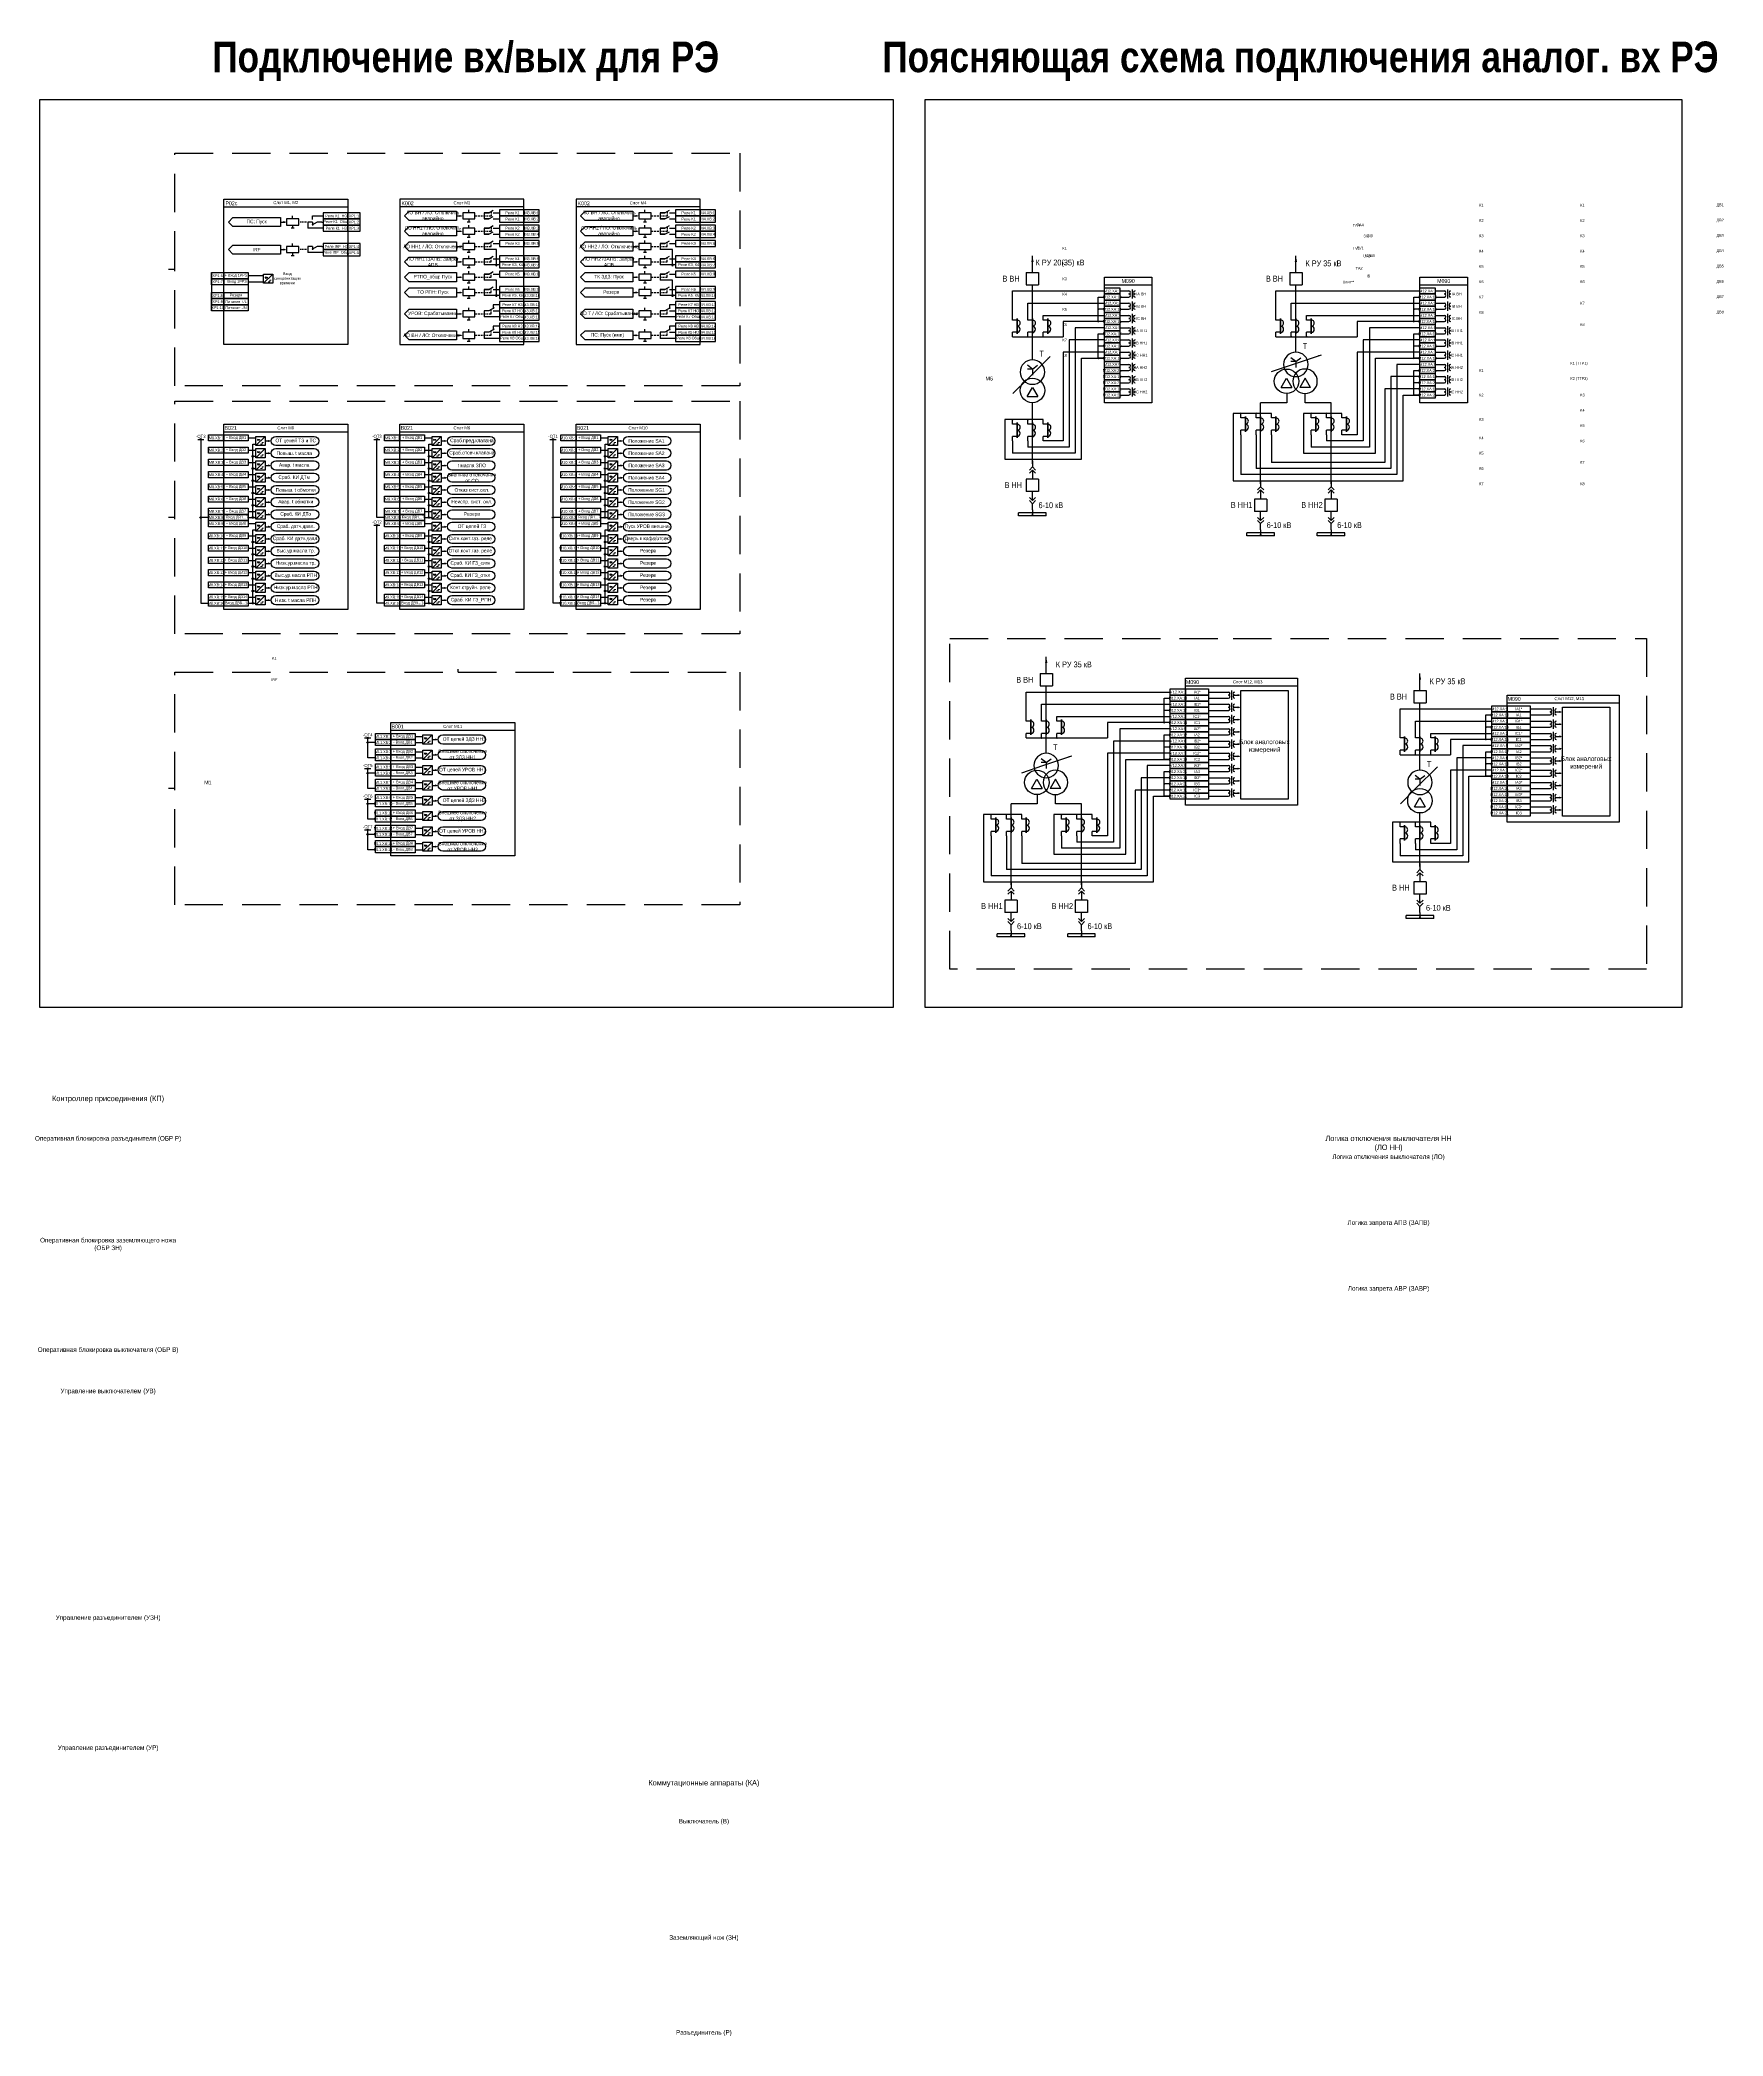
# Model space of a CAD drawing. Header units: millimetres. Extents: x 1657 to 5223, y -558 to 1129.
# Drawn here: x 3847 to 4946, y -558 to 746 of the extents above; entities that cross this region are included whole.
import ezdxf
from ezdxf.enums import TextEntityAlignment as Align

# ---------------------------------------------------------------- set-up
doc = ezdxf.new("R2010")
doc.units = ezdxf.units.MM
doc.linetypes.add('штриховая2', pattern=[0.375, 0.25, -0.125])
for name, color, linetype, lineweight in [('_ОРЗ_0.3', 7, 'Continuous', 30), ('TEXT', 7, 'Continuous', 25), ('Тонкая', 7, 'Continuous', 13)]:
    doc.layers.add(name, color=color, linetype=linetype, lineweight=lineweight)
doc.layers.add('Основная', color=7, linetype='Continuous')
doc.styles.add('1.8_Gost_RD', font='ARIALN.TTF', dxfattribs={"height": 1.8})
doc.styles.add('2.5_Gost_RD', font='ARIALN.TTF', dxfattribs={"height": 2.5})
doc.styles.add('2.5_ISOCPEUR', font='isocpeur.ttf', dxfattribs={"width": 0.9, "height": 2.5})
doc.styles.add('3.5_Gost_RD', font='ARIALN.TTF', dxfattribs={"height": 3.5})
doc.styles.add('Narrow', font='ARIALN.TTF')
doc.styles.add('Вывод', font='ARIALN.TTF', dxfattribs={"height": 2.5})
doc.styles.add('Компонент', font='ARIALN.TTF', dxfattribs={"height": 3.5})

# ---------------------------------------------------------------- blocks, each defined once
blk = doc.blocks.new('*U98')
at = {"layer": 'Основная', "color": 0}
blk.add_line((0, 0), (6, 3.4), dxfattribs=at)
blk = doc.blocks.new('*U109')
at = {"layer": 'Основная', "color": 0}
for p, q in [((-3, 0), (-9, 0)), ((9, 0), (3, 0))]:
    blk.add_line(p, q, dxfattribs=at)
at = {"layer": 'Основная', "ltscale": 0.25, "xscale": -1}
blk.add_blockref('*U98', (3, 0), dxfattribs=at)
at = {"layer": 'Основная', "style": '2.5_ISOCPEUR'}
for tag, p in [('В1', (-14, 6)), ('В2', (-6, 4)), ('ОУ', (-2, 10))]:
    blk.add_attdef(tag, text='', height=2.5, dxfattribs=at).set_placement(p, align=Align.MIDDLE_CENTER)
blk = doc.blocks.new('Точка')
at = {"ltscale": 100}
h = blk.add_hatch(color=256, dxfattribs=at)
h.dxf.hatch_style = 1
edge = h.paths.add_edge_path()
edge.add_arc((0, 0), 0.5, 0, 360)
blk.add_circle((0, 0), 0.5, dxfattribs=at)
blk = doc.blocks.new('*U114')
at = {"ltscale": 0.25}
blk.add_line((0, 0), (3, 0), dxfattribs=at)
blk.add_lwpolyline([(2, 0, 1.3, 0, 0), (4, 0, 0, 0, 0)], format="xyseb", dxfattribs=at)
blk = doc.blocks.new('*U110')
at = {"layer": 'Основная', "color": 0}
blk.add_line((0, 0), (7, -4), dxfattribs=at)
at = {"layer": 'Основная', "ltscale": 0.35}
blk.add_line((6, 0), (6, -4.5), dxfattribs=at)
blk = doc.blocks.new('*U113')
at = {"layer": 'Основная', "color": 0}
for p, q in [((-9, 0), (-3, 0)), ((3, 0), (9, 0))]:
    blk.add_line(p, q, dxfattribs=at)
at = {"layer": 'Основная', "ltscale": 0.25}
blk.add_blockref('*U110', (-3, 0), dxfattribs=at)
at = {"layer": 'Основная', "style": '2.5_ISOCPEUR'}
for tag, p in [('ОУ', (2, 10)), ('В2', (6, 4)), ('В1', (14, 6))]:
    blk.add_attdef(tag, text='', height=2.5, dxfattribs=at).set_placement(p, align=Align.MIDDLE_CENTER)
blk = doc.blocks.new('*U112')
at = {"layer": 'Основная', "color": 0}
for p, q in [((-9, 0), (-3, 0)), ((3, 0), (9, 0))]:
    blk.add_line(p, q, dxfattribs=at)
at = {"layer": 'Основная', "ltscale": 0.25}
blk.add_blockref('*U110', (-3, 0), dxfattribs=at)
at = {"layer": 'Основная', "style": '2.5_ISOCPEUR'}
for tag, p in [('ОУ', (2, 10)), ('В2', (6, 4)), ('В1', (14, 6))]:
    blk.add_attdef(tag, text='', height=2.5, dxfattribs=at).set_placement(p, align=Align.MIDDLE_CENTER)
blk = doc.blocks.new('*U131')
at = {"layer": 'Основная', "ltscale": 0.25}
for p, q in [((2, 2), (0, 0)), ((0, 0), (2, -2))]:
    blk.add_line(p, q, dxfattribs=at)
blk = doc.blocks.new('*U123')
at = {"layer": 'Основная', "color": 0}
for p, q in [((0, 6), (0, 2)), ((0, 0), (0, -6))]:
    blk.add_line(p, q, dxfattribs=at)
at = {"ltscale": 0.25, "xscale": -1, "rotation": 90}
for p in [(0, 2), (0, 0)]:
    blk.add_blockref('*U131', p, dxfattribs=at)
at = {"layer": 'Основная'}
for tag, height, style, p in [('ОУ2', 3.5, 'Компонент', (-5, 6)), ('В2', 2.5, 'Вывод', (3, 6)), ('ОУ1', 3.5, 'Компонент', (-5, -6)), ('В1', 2.5, 'Вывод', (3, -6))]:
    blk.add_attdef(tag, text='', height=height, dxfattribs=dict(at, style=style)).set_placement(p, align=Align.MIDDLE_CENTER)
blk = doc.blocks.new('*U124')
at = {"layer": 'Основная'}
for p, q in [((0, 0), (-8, 0)), ((-8, -8), (-8, 0)), ((0, -8), (0, 0)), ((0, -8), (-8, -8))]:
    blk.add_line(p, q, dxfattribs=at)
at = {"layer": 'Основная', "style": '2.5_ISOCPEUR'}
blk.add_attdef('ОУ', text='', height=2.5, dxfattribs=at).set_placement((-15, -3), align=Align.MIDDLE_CENTER)
blk = doc.blocks.new('*U127')
at = {"layer": 'Основная', "color": 0}
for p, q in [((0, 0), (0, 6)), ((0, -6), (0, -2))]:
    blk.add_line(p, q, dxfattribs=at)
at = {"ltscale": 0.25, "rotation": 89.99999999999999}
for p in [(0, 0), (0, -2)]:
    blk.add_blockref('*U131', p, dxfattribs=at)
at = {"layer": 'Основная'}
for tag, height, style, p in [('ОУ1', 3.5, 'Компонент', (-5, 6)), ('В1', 2.5, 'Вывод', (3, 6)), ('ОУ2', 3.5, 'Компонент', (-5, -6)), ('В2', 2.5, 'Вывод', (3, -6))]:
    blk.add_attdef(tag, text='', height=height, dxfattribs=dict(at, style=style)).set_placement(p, align=Align.MIDDLE_CENTER)
blk = doc.blocks.new('*U122')
at = {"ltscale": 0.25}
for p, q in [((-3.5, -4), (0, 2)), ((0, 2), (3.5, -4)), ((-3.5, -4), (3.5, -4))]:
    blk.add_line(p, q, dxfattribs=at)
blk.add_circle((0, 0), 8, dxfattribs=at)
at = {"layer": 'Основная', "style": 'Компонент'}
blk.add_attdef('ОУ', text='', height=3.5, dxfattribs=at).set_placement((17, 0), align=Align.MIDDLE_CENTER)
blk = doc.blocks.new('*U125')
at = {"ltscale": 0.25}
for p, q in [((0, 0), (-20, 0)), ((14.4, 0), (0, 0))]:
    blk.add_line(p, q, dxfattribs=at)
blk.add_lwpolyline([(-18, 0, 1, 0, 0), (-20, 0, 0, 0, 0)], format="xyseb", dxfattribs=at)
at = {"layer": 'Основная', "style": '2.5_ISOCPEUR'}
blk.add_attdef('ОС', text='', height=2.5, dxfattribs=at).set_placement((3, 2), align=Align.MIDDLE_CENTER)
blk = doc.blocks.new('*U121')
at = {"ltscale": 0.25}
for q in [(-3.2, 4.4), (3.2, 4.4), (0, -2), (3.2, 2)]:
    blk.add_line((0, 2), q, dxfattribs=at)
blk.add_circle((0, 0), 8, dxfattribs=at)
at = {"layer": 'Основная', "style": 'Компонент'}
blk.add_attdef('ОУ', text='', height=3.5, dxfattribs=at).set_placement((-17, 0), align=Align.MIDDLE_CENTER)
blk = doc.blocks.new('*U126')
at = {"layer": 'Основная'}
for p, q in [((0, 0), (-8, 0)), ((-8, -8), (-8, 0)), ((0, -8), (0, 0)), ((0, -8), (-8, -8))]:
    blk.add_line(p, q, dxfattribs=at)
at = {"layer": 'Основная', "style": '2.5_ISOCPEUR'}
blk.add_attdef('ОУ', text='', height=2.5, dxfattribs=at).set_placement((-15, -3), align=Align.MIDDLE_CENTER)
blk = doc.blocks.new('*U130')
at = {"ltscale": 0.25}
for p, q in [((0, 4), (3, 4)), ((3, 7), (3, 4)), ((0, -4), (3, -4)), ((3, -4), (3, -7))]:
    blk.add_line(p, q, dxfattribs=at)
for centre, major_axis, start_param, end_param in [((0, -2), (-2, 0), 4.712389, 7.853982), ((0, 2), (0, -2), 3.141593, 6.283185)]:
    blk.add_ellipse(centre, major_axis=major_axis, ratio=1, start_param=start_param, end_param=end_param, dxfattribs=at)
at = {"layer": 'Основная', "color": 0, "lineweight": 50}
blk.add_line((0, -5), (0, 5), dxfattribs=at)
at = {"layer": 'Основная', "style": '2.5_ISOCPEUR'}
for tag, p in [('ОУ', (-6, 0)), ('В1', (5, 6)), ('В2', (5, -6))]:
    blk.add_attdef(tag, text='', height=2.5, dxfattribs=at).set_placement(p, align=Align.MIDDLE_CENTER)
blk = doc.blocks.new('*U128')
at = {"layer": 'Основная', "color": 0}
for p, q in [((0, 0), (18, 0)), ((0, -2), (0, 0)), ((18, -2), (18, 0)), ((0, -2), (18, -2))]:
    blk.add_line(p, q, dxfattribs=at)
at = {"layer": 'Основная', "style": '2.5_ISOCPEUR'}
blk.add_attdef('ОШ', text='', height=2.5, dxfattribs=at).set_placement((6, 4), align=Align.MIDDLE_CENTER)
blk = doc.blocks.new('*U129')
at = {"ltscale": 0.25}
for p, q in [((0, 4), (3, 4)), ((3, 7), (3, 4)), ((0, -4), (3, -4)), ((3, -4), (3, -7))]:
    blk.add_line(p, q, dxfattribs=at)
for centre, major_axis, start_param, end_param in [((0, -2), (-2, 0), 4.712389, 7.853982), ((0, 2), (0, -2), 3.141593, 6.283185)]:
    blk.add_ellipse(centre, major_axis=major_axis, ratio=1, start_param=start_param, end_param=end_param, dxfattribs=at)
at = {"layer": 'Основная', "color": 0, "lineweight": 50}
blk.add_line((0, -5), (0, 5), dxfattribs=at)
at = {"layer": 'Основная', "style": '2.5_ISOCPEUR'}
for tag, p in [('ОУ', (-6, 0)), ('В1', (5, 6)), ('В2', (5, -6))]:
    blk.add_attdef(tag, text='', height=2.5, dxfattribs=at).set_placement(p, align=Align.MIDDLE_CENTER)

msp = doc.modelspace()

# ---------------------------------------------------------------- linework, layer by layer
at = {"ltscale": 100}
for p, q in [((4012, 629), (4012, 631)), ((4025, 627), (4022, 627)), ((4031, 627), (4032, 627)), ((4128, 627), (4126, 627)), ((4127, 633), (4127, 635)), ((4127, 629), (4127, 627)), ((4140, 633), (4137, 633)), ((4140, 629), (4137, 629)), ((4146, 633), (4147, 633)), ((4146, 629), (4147, 629)), ((4243, 627), (4241, 627)), ((4242, 633), (4242, 635)), ((4242, 629), (4242, 627)), ((4255, 633), (4252, 633)), ((4255, 629), (4252, 629)), ((4261, 633), (4262, 633)), ((4261, 629), (4262, 629)), ((4013, 623), (4011, 623)), ((4012, 625), (4012, 623)), ((4012, 611), (4012, 613)), ((4032, 623), (4022, 623)), ((4128, 617), (4126, 617)), ((4127, 623), (4127, 625)), ((4127, 619), (4127, 617)), ((4127, 613), (4127, 615)), ((4140, 623), (4137, 623)), ((4140, 619), (4137, 619)), ((4140, 613), (4137, 613)), ((4146, 623), (4147, 623)), ((4146, 619), (4147, 619)), ((4146, 613), (4147, 613)), ((4243, 617), (4241, 617)), ((4242, 623), (4242, 625)), ((4242, 619), (4242, 617)), ((4242, 613), (4242, 615)), ((4255, 623), (4252, 623)), ((4255, 619), (4252, 619)), ((4255, 613), (4252, 613)), ((4261, 623), (4262, 623)), ((4261, 619), (4262, 619)), ((4261, 613), (4262, 613)), ((4013, 605), (4011, 605)), ((4012, 607), (4012, 605)), ((4032, 607), (4022, 607)), ((4031, 611), (4032, 611)), ((4128, 607), (4126, 607)), ((4127, 609), (4127, 607)), ((4127, 603), (4127, 605)), ((4145, 609), (4137, 609)), ((4140, 603), (4137, 603)), ((4146, 603), (4147, 603)), ((4243, 607), (4241, 607)), ((4242, 609), (4242, 607)), ((4242, 603), (4242, 605)), ((4260, 609), (4252, 609)), ((4255, 603), (4252, 603)), ((4261, 603), (4262, 603)), ((3935, 596), (3931, 596)), ((3959, 594), (3959, 569)), ((4128, 597), (4126, 597)), ((4128, 587), (4126, 587)), ((4127, 599), (4127, 597)), ((4127, 593), (4127, 595)), ((4127, 589), (4127, 587)), ((4147, 599), (4137, 599)), ((4140, 593), (4137, 593)), ((4145, 589), (4137, 589)), ((4146, 593), (4147, 593)), ((4243, 597), (4241, 597)), ((4243, 587), (4241, 587)), ((4242, 599), (4242, 597)), ((4242, 593), (4242, 595)), ((4242, 589), (4242, 587)), ((4262, 599), (4252, 599)), ((4255, 593), (4252, 593)), ((4260, 589), (4252, 589)), ((4261, 593), (4262, 593)), ((3983, 586), (3983, 581)), ((4128, 577), (4126, 577)), ((4127, 583), (4127, 585)), ((4127, 579), (4127, 577)), ((4140, 583), (4137, 583)), ((4147, 579), (4137, 579)), ((4146, 583), (4147, 583)), ((4243, 577), (4241, 577)), ((4242, 583), (4242, 585)), ((4242, 579), (4242, 577)), ((4255, 583), (4252, 583)), ((4262, 579), (4252, 579)), ((4261, 583), (4262, 583)), ((4482, 566), (4482, 582)), ((4482, 582), (4542, 582)), ((4492, 566), (4492, 574)), ((4492, 574), (4542, 574)), ((4538, 562), (4538, 578)), ((4538, 578), (4542, 578)), ((4552, 582), (4558, 582)), ((4552, 578), (4558, 578)), ((4552, 574), (4558, 574)), ((4560, 583), (4560, 577)), ((4560, 575), (4560, 569)), ((4654, 566), (4654, 582)), ((4654, 582), (4748, 582)), ((4664, 566), (4664, 574)), ((4664, 574), (4748, 574)), ((4744, 562), (4744, 578)), ((4744, 578), (4748, 578)), ((4758, 582), (4764, 582)), ((4758, 578), (4764, 578)), ((4758, 574), (4764, 574)), ((4766, 583), (4766, 577)), ((4766, 575), (4766, 569)), ((4128, 563), (4126, 563)), ((4127, 569), (4127, 571)), ((4127, 565), (4127, 563)), ((4140, 569), (4137, 569)), ((4147, 565), (4137, 565)), ((4143, 569), (4147, 569)), ((4243, 563), (4241, 563)), ((4242, 569), (4242, 571)), ((4242, 565), (4242, 563)), ((4255, 569), (4252, 569)), ((4262, 565), (4252, 565)), ((4258, 569), (4262, 569)), ((4538, 562), (4515, 562)), ((4515, 562), (4515, 552)), ((4542, 570), (4538, 570)), ((4542, 562), (4538, 562)), ((4552, 570), (4558, 570)), ((4552, 566), (4558, 566)), ((4552, 562), (4558, 562)), ((4560, 567), (4560, 561)), ((4744, 562), (4707, 562)), ((4707, 562), (4707, 552)), ((4748, 570), (4744, 570)), ((4748, 562), (4744, 562)), ((4758, 570), (4764, 570)), ((4758, 566), (4764, 566)), ((4758, 562), (4764, 562)), ((4766, 567), (4766, 561)), ((4128, 549), (4126, 549)), ((4127, 555), (4127, 557)), ((4127, 551), (4127, 549)), ((4140, 555), (4137, 555)), ((4147, 551), (4137, 551)), ((4143, 555), (4147, 555)), ((4243, 549), (4241, 549)), ((4242, 555), (4242, 557)), ((4242, 551), (4242, 549)), ((4255, 555), (4252, 555)), ((4262, 551), (4252, 551)), ((4258, 555), (4262, 555)), ((4482, 552), (4502, 552)), ((4502, 552), (4515, 552)), ((4538, 538), (4538, 554)), ((4538, 554), (4542, 554)), ((4552, 558), (4558, 558)), ((4552, 554), (4558, 554)), ((4552, 550), (4558, 550)), ((4560, 559), (4560, 553)), ((4560, 551), (4560, 545)), ((4654, 552), (4674, 552)), ((4674, 552), (4707, 552)), ((4744, 538), (4744, 554)), ((4744, 554), (4748, 554)), ((4758, 558), (4764, 558)), ((4758, 554), (4764, 554)), ((4758, 550), (4764, 550)), ((4766, 559), (4766, 553)), ((4766, 551), (4766, 545)), ((4542, 546), (4538, 546)), ((4542, 538), (4538, 538)), ((4552, 546), (4558, 546)), ((4552, 542), (4558, 542)), ((4552, 538), (4558, 538)), ((4560, 543), (4560, 537)), ((4560, 535), (4560, 529)), ((4748, 546), (4744, 546)), ((4748, 538), (4744, 538)), ((4758, 546), (4764, 546)), ((4758, 542), (4764, 542)), ((4758, 538), (4764, 538)), ((4766, 543), (4766, 537)), ((4766, 535), (4766, 529)), ((4552, 534), (4558, 534)), ((4552, 530), (4558, 530)), ((4552, 526), (4558, 526)), ((4552, 522), (4558, 522)), ((4560, 527), (4560, 521)), ((4744, 514), (4744, 530)), ((4744, 530), (4748, 530)), ((4748, 522), (4744, 522)), ((4758, 534), (4764, 534)), ((4758, 530), (4764, 530)), ((4758, 526), (4764, 526)), ((4758, 522), (4764, 522)), ((4766, 527), (4766, 521)), ((4552, 518), (4558, 518)), ((4552, 514), (4558, 514)), ((4560, 519), (4560, 513)), ((4748, 514), (4744, 514)), ((4758, 518), (4764, 518)), ((4758, 514), (4764, 514)), ((4766, 519), (4766, 513)), ((3950, 485), (3954, 485)), ((3952, 485), (3952, 378)), ((4065, 485), (4069, 485)), ((4067, 434), (4067, 485)), ((4180, 485), (4184, 485)), ((4182, 434), (4182, 485)), ((4482, 484), (4482, 476)), ((4492, 484), (4492, 480)), ((4631, 488), (4631, 462)), ((4641, 488), (4641, 466)), ((4651, 488), (4651, 470)), ((4677, 488), (4677, 480)), ((4687, 488), (4687, 484)), ((3935, 434), (3931, 434)), ((3957, 434), (3952, 434)), ((4072, 434), (4067, 434)), ((4187, 434), (4182, 434)), ((4182, 378), (4182, 434)), ((4065, 429), (4069, 429)), ((4067, 378), (4067, 429)), ((3952, 378), (3957, 378)), ((4072, 378), (4067, 378)), ((4187, 378), (4182, 378)), ((4120, 333), (4120, 335)), ((4491, 304), (4491, 320)), ((4491, 320), (4585, 320)), ((4581, 300), (4581, 316)), ((4581, 316), (4585, 316)), ((4610, 320), (4623, 320)), ((4610, 316), (4623, 316)), ((4625, 321), (4625, 315)), ((4625, 313), (4625, 307)), ((4501, 304), (4501, 312)), ((4501, 312), (4585, 312)), ((4581, 300), (4544, 300)), ((4544, 300), (4544, 290)), ((4585, 308), (4581, 308)), ((4585, 300), (4581, 300)), ((4610, 312), (4623, 312)), ((4610, 308), (4623, 308)), ((4610, 304), (4623, 304)), ((4610, 300), (4623, 300)), ((4625, 305), (4625, 299)), ((4735, 293), (4735, 309)), ((4735, 309), (4795, 309)), ((4745, 293), (4745, 301)), ((4745, 301), (4795, 301)), ((4791, 289), (4791, 305)), ((4791, 305), (4795, 305)), ((4820, 309), (4833, 309)), ((4820, 305), (4833, 305)), ((4820, 301), (4833, 301)), ((4835, 310), (4835, 304)), ((4835, 302), (4835, 296)), ((4059, 290), (4063, 290)), ((4061, 277), (4061, 290)), ((4066, 287), (4061, 287)), ((4491, 290), (4511, 290)), ((4511, 290), (4544, 290)), ((4581, 276), (4581, 292)), ((4581, 292), (4585, 292)), ((4610, 296), (4623, 296)), ((4610, 292), (4623, 292)), ((4610, 288), (4623, 288)), ((4625, 297), (4625, 291)), ((4625, 289), (4625, 283)), ((4791, 289), (4768, 289)), ((4768, 289), (4768, 279)), ((4795, 297), (4791, 297)), ((4795, 289), (4791, 289)), ((4820, 297), (4833, 297)), ((4820, 293), (4833, 293)), ((4820, 289), (4833, 289)), ((4835, 294), (4835, 288)), ((4066, 277), (4061, 277)), ((4585, 284), (4581, 284)), ((4585, 276), (4581, 276)), ((4610, 284), (4623, 284)), ((4610, 280), (4623, 280)), ((4610, 276), (4623, 276)), ((4625, 281), (4625, 275)), ((4735, 279), (4755, 279)), ((4755, 279), (4768, 279)), ((4791, 265), (4791, 281)), ((4791, 281), (4795, 281)), ((4820, 285), (4833, 285)), ((4820, 281), (4833, 281)), ((4820, 277), (4833, 277)), ((4835, 286), (4835, 280)), ((4835, 278), (4835, 272)), ((4059, 270), (4063, 270)), ((4061, 257), (4061, 270)), ((4066, 267), (4061, 267)), ((4581, 252), (4581, 268)), ((4581, 268), (4585, 268)), ((4610, 272), (4623, 272)), ((4610, 268), (4623, 268)), ((4610, 264), (4623, 264)), ((4625, 273), (4625, 267)), ((4625, 265), (4625, 259)), ((4795, 273), (4791, 273)), ((4795, 265), (4791, 265)), ((4820, 273), (4833, 273)), ((4820, 269), (4833, 269)), ((4820, 265), (4833, 265)), ((4820, 261), (4833, 261)), ((4835, 270), (4835, 264)), ((4835, 262), (4835, 256)), ((3935, 257), (3931, 257)), ((4059, 250), (4063, 250)), ((4066, 257), (4061, 257)), ((4061, 237), (4061, 250)), ((4585, 260), (4581, 260)), ((4585, 252), (4581, 252)), ((4610, 260), (4623, 260)), ((4610, 256), (4623, 256)), ((4610, 252), (4623, 252)), ((4625, 257), (4625, 251)), ((4820, 257), (4833, 257)), ((4820, 253), (4833, 253)), ((4820, 249), (4833, 249)), ((4835, 254), (4835, 248)), ((4066, 247), (4061, 247)), ((4066, 237), (4061, 237)), ((4820, 245), (4833, 245)), ((4820, 241), (4833, 241)), ((4835, 246), (4835, 240)), ((4059, 230), (4063, 230)), ((4061, 217), (4061, 230)), ((4066, 227), (4061, 227)), ((4468, 226), (4468, 200)), ((4478, 226), (4478, 204)), ((4488, 226), (4488, 208)), ((4514, 226), (4514, 218)), ((4524, 226), (4524, 222)), ((4066, 217), (4061, 217)), ((4735, 221), (4735, 213)), ((4745, 221), (4745, 217))]:
    msp.add_line(p, q, dxfattribs=at)
at = {"linetype": 'штриховая2', "ltscale": 5}
for p, q in [((4021, 627), (4017, 627)), ((4021, 609), (4017, 609))]:
    msp.add_line(p, q, dxfattribs=at)
for p, q in [((4495, 594), (4495, 605)), ((4667, 594), (4667, 605)), ((4502, 566), (4542, 566)), ((4674, 566), (4748, 566)), ((4504, 332), (4504, 343)), ((4748, 321), (4748, 332)), ((4511, 304), (4585, 304)), ((4755, 293), (4795, 293))]:
    msp.add_line(p, q)
at = {"lineweight": 13, "ltscale": 0.25}
for p, q in [((3995.2, 591.2), (3995.2, 590.2)), ((3990.2, 485.2), (3990.2, 484.2)), ((4105.2, 485.2), (4105.2, 484.2)), ((4220.2, 485.2), (4220.2, 484.2)), ((3990.2, 477.2), (3990.2, 476.2)), ((4105.2, 477.2), (4105.2, 476.2)), ((4220.2, 477.2), (4220.2, 476.2)), ((3990.2, 469.2), (3990.2, 468.2)), ((3990.2, 461.2), (3990.2, 460.2)), ((4105.2, 469.2), (4105.2, 468.2)), ((4105.2, 461.2), (4105.2, 460.2)), ((4220.2, 469.2), (4220.2, 468.2)), ((4220.2, 461.2), (4220.2, 460.2)), ((3990.2, 453.2), (3990.2, 452.2)), ((3990.2, 445.2), (3990.2, 444.2)), ((4105.2, 453.2), (4105.2, 452.2)), ((4105.2, 445.2), (4105.2, 444.2)), ((4220.2, 453.2), (4220.2, 452.2)), ((4220.2, 445.2), (4220.2, 444.2)), ((3990.2, 437.2), (3990.2, 436.2)), ((4105.2, 437.2), (4105.2, 436.2)), ((4220.2, 437.2), (4220.2, 436.2)), ((3990.2, 421.2), (3990.2, 420.2)), ((3990.2, 429.2), (3990.2, 428.2)), ((4105.2, 421.2), (4105.2, 420.2)), ((4105.2, 429.2), (4105.2, 428.2)), ((4220.2, 421.2), (4220.2, 420.2)), ((4220.2, 429.2), (4220.2, 428.2)), ((3990.2, 413.2), (3990.2, 412.2)), ((3990.2, 405.2), (3990.2, 404.2)), ((4105.2, 413.2), (4105.2, 412.2)), ((4105.2, 405.2), (4105.2, 404.2)), ((4220.2, 413.2), (4220.2, 412.2)), ((4220.2, 405.2), (4220.2, 404.2)), ((3990.2, 397.2), (3990.2, 396.2)), ((4105.2, 397.2), (4105.2, 396.2)), ((4220.2, 397.2), (4220.2, 396.2)), ((3990.2, 389.2), (3990.2, 388.2)), ((3990.2, 381.2), (3990.2, 380.2)), ((4105.2, 389.2), (4105.2, 388.2)), ((4105.2, 381.2), (4105.2, 380.2)), ((4220.2, 389.2), (4220.2, 388.2)), ((4220.2, 381.2), (4220.2, 380.2)), ((4099.2, 290.2), (4099.2, 289.2)), ((4099.2, 280.2), (4099.2, 279.2)), ((4099.2, 270.2), (4099.2, 269.2)), ((4099.2, 260.2), (4099.2, 259.2)), ((4099.2, 250.2), (4099.2, 249.2)), ((4099.2, 240.2), (4099.2, 239.2)), ((4099.2, 230.2), (4099.2, 229.2)), ((4099.2, 220.2), (4099.2, 219.2))]:
    msp.add_line(p, q, dxfattribs=at)
at = {"ltscale": 100}
for points in [[(3847, 707), (4404, 707), (4404, 114), (3847, 114)], [(4425, 707), (4919, 707), (4919, 114), (4425, 114)], [(4016, 629), (4008, 629), (4008, 625), (4016, 625)], [(4048, 633), (4032, 633), (4032, 629), (4048, 629)], [(4048, 629), (4032, 629), (4032, 625), (4048, 625)], [(4056, 633), (4048, 633), (4048, 629), (4056, 629)], [(4056, 629), (4048, 629), (4048, 625), (4056, 625)], [(4131, 633), (4123, 633), (4123, 629), (4131, 629)], [(4163, 635), (4147, 635), (4147, 631), (4163, 631)], [(4163, 631), (4147, 631), (4147, 627), (4163, 627)], [(4173, 635), (4163, 635), (4163, 631), (4173, 631)], [(4173, 631), (4163, 631), (4163, 627), (4173, 627)], [(4246, 633), (4238, 633), (4238, 629), (4246, 629)], [(4278, 635), (4262, 635), (4262, 631), (4278, 631)], [(4278, 631), (4262, 631), (4262, 627), (4278, 627)], [(4288, 635), (4278, 635), (4278, 631), (4288, 631)], [(4288, 631), (4278, 631), (4278, 627), (4288, 627)], [(4048, 625), (4032, 625), (4032, 621), (4048, 621)], [(4048, 613), (4032, 613), (4032, 609), (4048, 609)], [(4056, 625), (4048, 625), (4048, 621), (4056, 621)], [(4056, 613), (4048, 613), (4048, 609), (4056, 609)], [(4131, 623), (4123, 623), (4123, 619), (4131, 619)], [(4131, 613), (4123, 613), (4123, 609), (4131, 609)], [(4163, 625), (4147, 625), (4147, 621), (4163, 621)], [(4163, 621), (4147, 621), (4147, 617), (4163, 617)], [(4163, 615), (4147, 615), (4147, 611), (4163, 611)], [(4173, 625), (4163, 625), (4163, 621), (4173, 621)], [(4173, 621), (4163, 621), (4163, 617), (4173, 617)], [(4173, 615), (4163, 615), (4163, 611), (4173, 611)], [(4246, 623), (4238, 623), (4238, 619), (4246, 619)], [(4246, 613), (4238, 613), (4238, 609), (4246, 609)], [(4278, 625), (4262, 625), (4262, 621), (4278, 621)], [(4278, 621), (4262, 621), (4262, 617), (4278, 617)], [(4278, 615), (4262, 615), (4262, 611), (4278, 611)], [(4288, 625), (4278, 625), (4278, 621), (4288, 621)], [(4288, 621), (4278, 621), (4278, 617), (4288, 617)], [(4288, 615), (4278, 615), (4278, 611), (4288, 611)], [(4016, 611), (4008, 611), (4008, 607), (4016, 607)], [(4048, 609), (4032, 609), (4032, 605), (4048, 605)], [(4056, 609), (4048, 609), (4048, 605), (4056, 605)], [(4131, 603), (4123, 603), (4123, 599), (4131, 599)], [(4163, 605), (4147, 605), (4147, 601), (4163, 601)], [(4163, 601), (4147, 601), (4147, 597), (4163, 597)], [(4173, 605), (4163, 605), (4163, 601), (4173, 601)], [(4173, 601), (4163, 601), (4163, 597), (4173, 597)], [(4246, 603), (4238, 603), (4238, 599), (4246, 599)], [(4278, 605), (4262, 605), (4262, 601), (4278, 601)], [(4278, 601), (4262, 601), (4262, 597), (4278, 597)], [(4288, 605), (4278, 605), (4278, 601), (4288, 601)], [(4288, 601), (4278, 601), (4278, 597), (4288, 597)], [(3959, 594), (3967, 594), (3967, 590), (3959, 590)], [(3959, 590), (3967, 590), (3967, 586), (3959, 586)], [(3967, 594), (3983, 594), (3983, 590), (3967, 590)], [(3967, 590), (3983, 590), (3983, 586), (3967, 586)], [(4131, 593), (4123, 593), (4123, 589), (4131, 589)], [(4163, 595), (4147, 595), (4147, 591), (4163, 591)], [(4173, 595), (4163, 595), (4163, 591), (4173, 591)], [(4246, 593), (4238, 593), (4238, 589), (4246, 589)], [(4278, 595), (4262, 595), (4262, 591), (4278, 591)], [(4288, 595), (4278, 595), (4278, 591), (4288, 591)], [(3959, 581), (3967, 581), (3967, 577), (3959, 577)], [(3959, 577), (3967, 577), (3967, 573), (3959, 573)], [(3967, 581), (3983, 581), (3983, 577), (3967, 577)], [(3967, 577), (3983, 577), (3983, 573), (3967, 573)], [(4131, 583), (4123, 583), (4123, 579), (4131, 579)], [(4163, 585), (4147, 585), (4147, 581), (4163, 581)], [(4163, 581), (4147, 581), (4147, 577), (4163, 577)], [(4163, 575), (4147, 575), (4147, 571), (4163, 571)], [(4173, 585), (4163, 585), (4163, 581), (4173, 581)], [(4173, 581), (4163, 581), (4163, 577), (4173, 577)], [(4173, 575), (4163, 575), (4163, 571), (4173, 571)], [(4246, 583), (4238, 583), (4238, 579), (4246, 579)], [(4278, 585), (4262, 585), (4262, 581), (4278, 581)], [(4278, 581), (4262, 581), (4262, 577), (4278, 577)], [(4278, 575), (4262, 575), (4262, 571), (4278, 571)], [(4288, 585), (4278, 585), (4278, 581), (4288, 581)], [(4288, 581), (4278, 581), (4278, 577), (4288, 577)], [(4288, 575), (4278, 575), (4278, 571), (4288, 571)], [(4542, 584), (4552, 584), (4552, 580), (4542, 580)], [(4542, 580), (4552, 580), (4552, 576), (4542, 576)], [(4542, 576), (4552, 576), (4552, 572), (4542, 572)], [(4748, 584), (4758, 584), (4758, 580), (4748, 580)], [(4748, 580), (4758, 580), (4758, 576), (4748, 576)], [(4748, 576), (4758, 576), (4758, 572), (4748, 572)], [(3959, 573), (3967, 573), (3967, 569), (3959, 569)], [(3967, 573), (3983, 573), (3983, 569), (3967, 569)], [(4088, 570), (4119, 570), (4119, 564), (4088, 564), (4085, 567)], [(4131, 569), (4123, 569), (4123, 565), (4131, 565)], [(4163, 571), (4147, 571), (4147, 567), (4163, 567)], [(4163, 567), (4147, 567), (4147, 563), (4163, 563)], [(4163, 561), (4147, 561), (4147, 557), (4163, 557)], [(4173, 571), (4163, 571), (4163, 567), (4173, 567)], [(4173, 567), (4163, 567), (4163, 563), (4173, 563)], [(4173, 561), (4163, 561), (4163, 557), (4173, 557)], [(4203, 570), (4234, 570), (4234, 564), (4203, 564), (4200, 567)], [(4246, 569), (4238, 569), (4238, 565), (4246, 565)], [(4278, 571), (4262, 571), (4262, 567), (4278, 567)], [(4278, 567), (4262, 567), (4262, 563), (4278, 563)], [(4278, 561), (4262, 561), (4262, 557), (4278, 557)], [(4288, 571), (4278, 571), (4278, 567), (4288, 567)], [(4288, 567), (4278, 567), (4278, 563), (4288, 563)], [(4288, 561), (4278, 561), (4278, 557), (4288, 557)], [(4542, 572), (4552, 572), (4552, 568), (4542, 568)], [(4542, 568), (4552, 568), (4552, 564), (4542, 564)], [(4542, 564), (4552, 564), (4552, 560), (4542, 560)], [(4748, 572), (4758, 572), (4758, 568), (4748, 568)], [(4748, 568), (4758, 568), (4758, 564), (4748, 564)], [(4748, 564), (4758, 564), (4758, 560), (4748, 560)], [(4131, 555), (4123, 555), (4123, 551), (4131, 551)], [(4163, 557), (4147, 557), (4147, 553), (4163, 553)], [(4163, 553), (4147, 553), (4147, 549), (4163, 549)], [(4173, 557), (4163, 557), (4163, 553), (4173, 553)], [(4173, 553), (4163, 553), (4163, 549), (4173, 549)], [(4246, 555), (4238, 555), (4238, 551), (4246, 551)], [(4278, 557), (4262, 557), (4262, 553), (4278, 553)], [(4278, 553), (4262, 553), (4262, 549), (4278, 549)], [(4288, 557), (4278, 557), (4278, 553), (4288, 553)], [(4288, 553), (4278, 553), (4278, 549), (4288, 549)], [(4542, 560), (4552, 560), (4552, 556), (4542, 556)], [(4542, 556), (4552, 556), (4552, 552), (4542, 552)], [(4542, 552), (4552, 552), (4552, 548), (4542, 548)], [(4542, 548), (4552, 548), (4552, 544), (4542, 544)], [(4748, 560), (4758, 560), (4758, 556), (4748, 556)], [(4748, 556), (4758, 556), (4758, 552), (4748, 552)], [(4748, 552), (4758, 552), (4758, 548), (4748, 548)], [(4748, 548), (4758, 548), (4758, 544), (4748, 544)], [(4542, 544), (4552, 544), (4552, 540), (4542, 540)], [(4542, 540), (4552, 540), (4552, 536), (4542, 536)], [(4542, 536), (4552, 536), (4552, 532), (4542, 532)], [(4748, 544), (4758, 544), (4758, 540), (4748, 540)], [(4748, 540), (4758, 540), (4758, 536), (4748, 536)], [(4748, 536), (4758, 536), (4758, 532), (4748, 532)], [(4542, 532), (4552, 532), (4552, 528), (4542, 528)], [(4542, 528), (4552, 528), (4552, 524), (4542, 524)], [(4542, 524), (4552, 524), (4552, 520), (4542, 520)], [(4748, 532), (4758, 532), (4758, 528), (4748, 528)], [(4748, 528), (4758, 528), (4758, 524), (4748, 524)], [(4748, 524), (4758, 524), (4758, 520), (4748, 520)], [(4542, 520), (4552, 520), (4552, 516), (4542, 516)], [(4542, 516), (4552, 516), (4552, 512), (4542, 512)], [(4748, 520), (4758, 520), (4758, 516), (4748, 516)], [(4748, 516), (4758, 516), (4758, 512), (4748, 512)], [(3957, 488), (3967, 488), (3967, 484), (3957, 484)], [(3967, 488), (3983, 488), (3983, 484), (3967, 484)], [(4072, 488), (4082, 488), (4082, 484), (4072, 484)], [(4082, 488), (4098, 488), (4098, 484), (4082, 484)], [(4187, 488), (4197, 488), (4197, 484), (4187, 484)], [(4197, 488), (4213, 488), (4213, 484), (4197, 484)], [(3957, 480), (3967, 480), (3967, 476), (3957, 476)], [(3957, 472), (3967, 472), (3967, 468), (3957, 468)], [(3967, 480), (3983, 480), (3983, 476), (3967, 476)], [(3967, 472), (3983, 472), (3983, 468), (3967, 468)], [(4072, 480), (4082, 480), (4082, 476), (4072, 476)], [(4072, 472), (4082, 472), (4082, 468), (4072, 468)], [(4082, 480), (4098, 480), (4098, 476), (4082, 476)], [(4082, 472), (4098, 472), (4098, 468), (4082, 468)], [(4187, 480), (4197, 480), (4197, 476), (4187, 476)], [(4187, 472), (4197, 472), (4197, 468), (4187, 468)], [(4197, 480), (4213, 480), (4213, 476), (4197, 476)], [(4197, 472), (4213, 472), (4213, 468), (4197, 468)], [(3957, 464), (3967, 464), (3967, 460), (3957, 460)], [(3967, 464), (3983, 464), (3983, 460), (3967, 460)], [(4072, 464), (4082, 464), (4082, 460), (4072, 460)], [(4082, 464), (4098, 464), (4098, 460), (4082, 460)], [(4187, 464), (4197, 464), (4197, 460), (4187, 460)], [(4197, 464), (4213, 464), (4213, 460), (4197, 460)], [(3957, 456), (3967, 456), (3967, 452), (3957, 452)], [(3957, 448), (3967, 448), (3967, 444), (3957, 444)], [(3967, 456), (3983, 456), (3983, 452), (3967, 452)], [(3967, 448), (3983, 448), (3983, 444), (3967, 444)], [(4072, 456), (4082, 456), (4082, 452), (4072, 452)], [(4072, 448), (4082, 448), (4082, 444), (4072, 444)], [(4082, 456), (4098, 456), (4098, 452), (4082, 452)], [(4082, 448), (4098, 448), (4098, 444), (4082, 444)], [(4187, 456), (4197, 456), (4197, 452), (4187, 452)], [(4187, 448), (4197, 448), (4197, 444), (4187, 444)], [(4197, 456), (4213, 456), (4213, 452), (4197, 452)], [(4197, 448), (4213, 448), (4213, 444), (4197, 444)], [(3957, 440), (3967, 440), (3967, 436), (3957, 436)], [(3957, 436), (3967, 436), (3967, 432), (3957, 432)], [(3957, 432), (3967, 432), (3967, 428), (3957, 428)], [(3967, 440), (3983, 440), (3983, 436), (3967, 436)], [(3967, 436), (3983, 436), (3983, 432), (3967, 432)], [(3967, 432), (3983, 432), (3983, 428), (3967, 428)], [(4072, 440), (4082, 440), (4082, 436), (4072, 436)], [(4072, 436), (4082, 436), (4082, 432), (4072, 432)], [(4072, 432), (4082, 432), (4082, 428), (4072, 428)], [(4082, 440), (4098, 440), (4098, 436), (4082, 436)], [(4082, 436), (4098, 436), (4098, 432), (4082, 432)], [(4082, 432), (4098, 432), (4098, 428), (4082, 428)], [(4187, 440), (4197, 440), (4197, 436), (4187, 436)], [(4187, 436), (4197, 436), (4197, 432), (4187, 432)], [(4187, 432), (4197, 432), (4197, 428), (4187, 428)], [(4197, 440), (4213, 440), (4213, 436), (4197, 436)], [(4197, 436), (4213, 436), (4213, 432), (4197, 432)], [(4197, 432), (4213, 432), (4213, 428), (4197, 428)], [(3957, 424), (3967, 424), (3967, 420), (3957, 420)], [(3967, 424), (3983, 424), (3983, 420), (3967, 420)], [(4072, 424), (4082, 424), (4082, 420), (4072, 420)], [(4082, 424), (4098, 424), (4098, 420), (4082, 420)], [(4187, 424), (4197, 424), (4197, 420), (4187, 420)], [(4197, 424), (4213, 424), (4213, 420), (4197, 420)], [(3957, 416), (3967, 416), (3967, 412), (3957, 412)], [(3957, 408), (3967, 408), (3967, 404), (3957, 404)], [(3967, 416), (3983, 416), (3983, 412), (3967, 412)], [(3967, 408), (3983, 408), (3983, 404), (3967, 404)], [(4072, 416), (4082, 416), (4082, 412), (4072, 412)], [(4072, 408), (4082, 408), (4082, 404), (4072, 404)], [(4082, 416), (4098, 416), (4098, 412), (4082, 412)], [(4082, 408), (4098, 408), (4098, 404), (4082, 404)], [(4187, 416), (4197, 416), (4197, 412), (4187, 412)], [(4187, 408), (4197, 408), (4197, 404), (4187, 404)], [(4197, 416), (4213, 416), (4213, 412), (4197, 412)], [(4197, 408), (4213, 408), (4213, 404), (4197, 404)], [(3957, 400), (3967, 400), (3967, 396), (3957, 396)], [(3957, 392), (3967, 392), (3967, 388), (3957, 388)], [(3967, 400), (3983, 400), (3983, 396), (3967, 396)], [(3967, 392), (3983, 392), (3983, 388), (3967, 388)], [(4072, 400), (4082, 400), (4082, 396), (4072, 396)], [(4072, 392), (4082, 392), (4082, 388), (4072, 388)], [(4082, 400), (4098, 400), (4098, 396), (4082, 396)], [(4082, 392), (4098, 392), (4098, 388), (4082, 388)], [(4187, 400), (4197, 400), (4197, 396), (4187, 396)], [(4187, 392), (4197, 392), (4197, 388), (4187, 388)], [(4197, 400), (4213, 400), (4213, 396), (4197, 396)], [(4197, 392), (4213, 392), (4213, 388), (4197, 388)], [(3957, 384), (3967, 384), (3967, 380), (3957, 380)], [(3957, 380), (3967, 380), (3967, 376), (3957, 376)], [(3967, 384), (3983, 384), (3983, 380), (3967, 380)], [(3967, 380), (3983, 380), (3983, 376), (3967, 376)], [(4072, 384), (4082, 384), (4082, 380), (4072, 380)], [(4072, 380), (4082, 380), (4082, 376), (4072, 376)], [(4082, 384), (4098, 384), (4098, 380), (4082, 380)], [(4082, 380), (4098, 380), (4098, 376), (4082, 376)], [(4187, 384), (4197, 384), (4197, 380), (4187, 380)], [(4187, 380), (4197, 380), (4197, 376), (4187, 376)], [(4197, 384), (4213, 384), (4213, 380), (4197, 380)], [(4197, 380), (4213, 380), (4213, 376), (4197, 376)], [(4585, 322), (4595, 322), (4595, 318), (4585, 318)], [(4585, 318), (4595, 318), (4595, 314), (4585, 314)], [(4585, 314), (4595, 314), (4595, 310), (4585, 310)], [(4595, 322), (4610, 322), (4610, 318), (4595, 318)], [(4595, 318), (4610, 318), (4610, 314), (4595, 314)], [(4595, 314), (4610, 314), (4610, 310), (4595, 310)], [(4631, 321), (4662, 321), (4662, 250), (4631, 250)], [(4585, 310), (4595, 310), (4595, 306), (4585, 306)], [(4585, 306), (4595, 306), (4595, 302), (4585, 302)], [(4585, 302), (4595, 302), (4595, 298), (4585, 298)], [(4595, 310), (4610, 310), (4610, 306), (4595, 306)], [(4595, 306), (4610, 306), (4610, 302), (4595, 302)], [(4595, 302), (4610, 302), (4610, 298), (4595, 298)], [(4795, 311), (4805, 311), (4805, 307), (4795, 307)], [(4795, 307), (4805, 307), (4805, 303), (4795, 303)], [(4795, 303), (4805, 303), (4805, 299), (4795, 299)], [(4805, 311), (4820, 311), (4820, 307), (4805, 307)], [(4805, 307), (4820, 307), (4820, 303), (4805, 303)], [(4805, 303), (4820, 303), (4820, 299), (4805, 299)], [(4841, 310), (4872, 310), (4872, 239), (4841, 239)], [(4066, 293), (4076, 293), (4076, 289), (4066, 289)], [(4066, 289), (4076, 289), (4076, 285), (4066, 285)], [(4076, 293), (4092, 293), (4092, 289), (4076, 289)], [(4076, 289), (4092, 289), (4092, 285), (4076, 285)], [(4585, 298), (4595, 298), (4595, 294), (4585, 294)], [(4585, 294), (4595, 294), (4595, 290), (4585, 290)], [(4585, 290), (4595, 290), (4595, 286), (4585, 286)], [(4595, 298), (4610, 298), (4610, 294), (4595, 294)], [(4595, 294), (4610, 294), (4610, 290), (4595, 290)], [(4595, 290), (4610, 290), (4610, 286), (4595, 286)], [(4795, 299), (4805, 299), (4805, 295), (4795, 295)], [(4795, 295), (4805, 295), (4805, 291), (4795, 291)], [(4795, 291), (4805, 291), (4805, 287), (4795, 287)], [(4795, 287), (4805, 287), (4805, 283), (4795, 283)], [(4805, 299), (4820, 299), (4820, 295), (4805, 295)], [(4805, 295), (4820, 295), (4820, 291), (4805, 291)], [(4805, 291), (4820, 291), (4820, 287), (4805, 287)], [(4805, 287), (4820, 287), (4820, 283), (4805, 283)], [(4066, 283), (4076, 283), (4076, 279), (4066, 279)], [(4066, 279), (4076, 279), (4076, 275), (4066, 275)], [(4076, 283), (4092, 283), (4092, 279), (4076, 279)], [(4076, 279), (4092, 279), (4092, 275), (4076, 275)], [(4585, 286), (4595, 286), (4595, 282), (4585, 282)], [(4585, 282), (4595, 282), (4595, 278), (4585, 278)], [(4585, 278), (4595, 278), (4595, 274), (4585, 274)], [(4585, 274), (4595, 274), (4595, 270), (4585, 270)], [(4595, 286), (4610, 286), (4610, 282), (4595, 282)], [(4595, 282), (4610, 282), (4610, 278), (4595, 278)], [(4595, 278), (4610, 278), (4610, 274), (4595, 274)], [(4595, 274), (4610, 274), (4610, 270), (4595, 270)], [(4795, 283), (4805, 283), (4805, 279), (4795, 279)], [(4795, 279), (4805, 279), (4805, 275), (4795, 275)], [(4795, 275), (4805, 275), (4805, 271), (4795, 271)], [(4805, 283), (4820, 283), (4820, 279), (4805, 279)], [(4805, 279), (4820, 279), (4820, 275), (4805, 275)], [(4805, 275), (4820, 275), (4820, 271), (4805, 271)], [(4066, 273), (4076, 273), (4076, 269), (4066, 269)], [(4066, 269), (4076, 269), (4076, 265), (4066, 265)], [(4066, 263), (4076, 263), (4076, 259), (4066, 259)], [(4076, 273), (4092, 273), (4092, 269), (4076, 269)], [(4076, 269), (4092, 269), (4092, 265), (4076, 265)], [(4076, 263), (4092, 263), (4092, 259), (4076, 259)], [(4585, 270), (4595, 270), (4595, 266), (4585, 266)], [(4585, 266), (4595, 266), (4595, 262), (4585, 262)], [(4585, 262), (4595, 262), (4595, 258), (4585, 258)], [(4595, 270), (4610, 270), (4610, 266), (4595, 266)], [(4595, 266), (4610, 266), (4610, 262), (4595, 262)], [(4595, 262), (4610, 262), (4610, 258), (4595, 258)], [(4795, 271), (4805, 271), (4805, 267), (4795, 267)], [(4795, 267), (4805, 267), (4805, 263), (4795, 263)], [(4795, 263), (4805, 263), (4805, 259), (4795, 259)], [(4805, 271), (4820, 271), (4820, 267), (4805, 267)], [(4805, 267), (4820, 267), (4820, 263), (4805, 263)], [(4805, 263), (4820, 263), (4820, 259), (4805, 259)], [(4066, 259), (4076, 259), (4076, 255), (4066, 255)], [(4066, 253), (4076, 253), (4076, 249), (4066, 249)], [(4066, 249), (4076, 249), (4076, 245), (4066, 245)], [(4076, 259), (4092, 259), (4092, 255), (4076, 255)], [(4076, 253), (4092, 253), (4092, 249), (4076, 249)], [(4076, 249), (4092, 249), (4092, 245), (4076, 245)], [(4585, 258), (4595, 258), (4595, 254), (4585, 254)], [(4585, 254), (4595, 254), (4595, 250), (4585, 250)], [(4595, 258), (4610, 258), (4610, 254), (4595, 254)], [(4595, 254), (4610, 254), (4610, 250), (4595, 250)], [(4795, 259), (4805, 259), (4805, 255), (4795, 255)], [(4795, 255), (4805, 255), (4805, 251), (4795, 251)], [(4795, 251), (4805, 251), (4805, 247), (4795, 247)], [(4805, 259), (4820, 259), (4820, 255), (4805, 255)], [(4805, 255), (4820, 255), (4820, 251), (4805, 251)], [(4805, 251), (4820, 251), (4820, 247), (4805, 247)], [(4066, 243), (4076, 243), (4076, 239), (4066, 239)], [(4066, 239), (4076, 239), (4076, 235), (4066, 235)], [(4076, 243), (4092, 243), (4092, 239), (4076, 239)], [(4076, 239), (4092, 239), (4092, 235), (4076, 235)], [(4795, 247), (4805, 247), (4805, 243), (4795, 243)], [(4795, 243), (4805, 243), (4805, 239), (4795, 239)], [(4805, 247), (4820, 247), (4820, 243), (4805, 243)], [(4805, 243), (4820, 243), (4820, 239), (4805, 239)], [(4066, 233), (4076, 233), (4076, 229), (4066, 229)], [(4066, 229), (4076, 229), (4076, 225), (4066, 225)], [(4066, 223), (4076, 223), (4076, 219), (4066, 219)], [(4076, 233), (4092, 233), (4092, 229), (4076, 229)], [(4076, 229), (4092, 229), (4092, 225), (4076, 225)], [(4076, 223), (4092, 223), (4092, 219), (4076, 219)], [(4066, 219), (4076, 219), (4076, 215), (4066, 215)], [(4076, 219), (4092, 219), (4092, 215), (4076, 215)]]:
    msp.add_lwpolyline(points, close=True, dxfattribs=at)
at = {"linetype": 'штриховая2', "ltscale": 100}
for points in [[(3935, 672), (4304, 672), (4304, 520), (3935, 520), (3935, 596)], [(3935, 510), (4304, 510), (4304, 358), (3935, 358)], [(4441, 355), (4626, 355), (4896, 355), (4896, 139), (4441, 139)], [(3935, 333), (4120, 333), (4304, 333), (4304, 181), (3935, 181)]]:
    msp.add_lwpolyline(points, close=True, dxfattribs=at)
at = {"ltscale": 100}
for points in [[(3967, 637), (4048, 637)], [(4022, 627), (4022, 623)], [(4025, 628.7), (4025, 631), (4032, 631)], [(4163, 637), (4082, 637)], [(4137, 633), (4137, 629)], [(4278, 637), (4197, 637)], [(4252, 633), (4252, 629)], [(4137, 623), (4137, 619)], [(4137, 613), (4137, 609)], [(4252, 623), (4252, 619)], [(4252, 613), (4252, 609)], [(4022, 611), (4022, 607)], [(4137, 603), (4137, 599)], [(4145, 599), (4145, 609)], [(4252, 603), (4252, 599)], [(4260, 599), (4260, 609)], [(4137, 593), (4137, 589)], [(4145, 579), (4145, 589)], [(4252, 593), (4252, 589)], [(4260, 579), (4260, 589)], [(4137, 583), (4137, 579)], [(4252, 583), (4252, 579)], [(4542, 586), (4573, 586)], [(4748, 586), (4779, 586)], [(4137, 569), (4137, 565)], [(4143.5, 571), (4140, 569)], [(4147, 573), (4143, 573), (4143, 570.3)], [(4252, 569), (4252, 565)], [(4258.5, 571), (4255, 569)], [(4262, 573), (4258, 573), (4258, 570.3)], [(4137, 555), (4137, 551)], [(4143.5, 557), (4140, 555)], [(4147, 559), (4143, 559), (4143, 556.3)], [(4252, 555), (4252, 551)], [(4258.5, 557), (4255, 555)], [(4262, 559), (4258, 559), (4258, 556.3)], [(4542, 558), (4523, 558), (4523, 476), (4482, 476)], [(4542, 550), (4519, 550), (4519, 480), (4492, 480)], [(4748, 558), (4715, 558), (4715, 480), (4677, 480)], [(4748, 550), (4711, 550), (4711, 484), (4687, 484)], [(4502, 498), (4477, 498), (4477, 472), (4527, 472), (4527, 538), (4542, 538)], [(4542, 542), (4515, 542), (4515, 484), (4502, 484)], [(4697, 502), (4672, 502), (4672, 476), (4719, 476), (4719, 538), (4748, 538)], [(4748, 542), (4707, 542), (4707, 488), (4697, 488)], [(4748, 534), (4733, 534), (4733, 462), (4631, 462)], [(4748, 526), (4729, 526), (4729, 466), (4641, 466)], [(4651, 502), (4626, 502), (4626, 458), (4737, 458), (4737, 514), (4748, 514)], [(4661, 515), (4661, 509), (4644, 509)], [(4748, 518), (4725, 518), (4725, 470), (4651, 470)], [(4690, 509), (4673, 509), (4673, 515)], [(3967, 490), (4048, 490)], [(4082, 490), (4163, 490)], [(4197, 490), (4278, 490)], [(3986, 434), (3986, 482)], [(4101, 434), (4101, 482)], [(4216, 434), (4216, 482)], [(3986, 378), (3986, 426)], [(4101, 378), (4101, 426)], [(4216, 378), (4216, 426)], [(4595, 324), (4668, 324)], [(4805, 313), (4878, 313)], [(4076, 295), (4157, 295)], [(4585, 296), (4552, 296), (4552, 218), (4514, 218)], [(4585, 288), (4548, 288), (4548, 222), (4524, 222)], [(4534, 240), (4509, 240), (4509, 214), (4556, 214), (4556, 276), (4585, 276)], [(4585, 280), (4544, 280), (4544, 226), (4534, 226)], [(4795, 285), (4776, 285), (4776, 213), (4735, 213)], [(4795, 277), (4772, 277), (4772, 217), (4745, 217)], [(4585, 272), (4570, 272), (4570, 200), (4468, 200)], [(4585, 264), (4566, 264), (4566, 204), (4478, 204)], [(4755, 235), (4730, 235), (4730, 209), (4780, 209), (4780, 265), (4795, 265)], [(4795, 269), (4768, 269), (4768, 221), (4755, 221)], [(4488, 240), (4463, 240), (4463, 196), (4574, 196), (4574, 252), (4585, 252)], [(4498, 253), (4498, 247), (4481, 247)], [(4585, 256), (4562, 256), (4562, 208), (4488, 208)], [(4527, 247), (4510, 247), (4510, 253)]]:
    msp.add_lwpolyline(points, dxfattribs=at)
at = {"linetype": 'штриховая2', "ltscale": 5}
for points in [[(4131, 631), (4141.5, 631)], [(4141.5, 633.9), (4141.5, 629.9)], [(4246, 631), (4256.5, 631)], [(4256.5, 633.9), (4256.5, 629.9)], [(4131, 621), (4141.5, 621)], [(4131, 611), (4141.5, 611), (4141.5, 613.9)], [(4141.5, 623.9), (4141.5, 619.9)], [(4246, 621), (4256.5, 621)], [(4246, 611), (4256.5, 611), (4256.5, 613.9)], [(4256.5, 623.9), (4256.5, 619.9)], [(4131, 601), (4141.5, 601), (4141.5, 603.9)], [(4246, 601), (4256.5, 601), (4256.5, 603.9)], [(4131, 591), (4141.5, 591), (4141.5, 593.9)], [(4246, 591), (4256.5, 591), (4256.5, 593.9)], [(4131, 581), (4141.5, 581), (4141.5, 583.9)], [(4246, 581), (4256.5, 581), (4256.5, 583.9)], [(4131, 567), (4141.5, 567), (4141.5, 569.9)], [(4246, 567), (4256.5, 567), (4256.5, 569.9)], [(4131, 553), (4141.5, 553), (4141.5, 555.9)], [(4246, 553), (4256.5, 553), (4256.5, 555.9)]]:
    msp.add_lwpolyline(points, dxfattribs=at)
for points in [[(3993, 593), (3999, 593), (3999, 587), (3993, 587)], [(3988, 487), (3994, 487), (3994, 481), (3988, 481)], [(4103, 487), (4109, 487), (4109, 481), (4103, 481)], [(4218, 487), (4224, 487), (4224, 481), (4218, 481)], [(3988, 479), (3994, 479), (3994, 473), (3988, 473)], [(3988, 471), (3994, 471), (3994, 465), (3988, 465)], [(4103, 479), (4109, 479), (4109, 473), (4103, 473)], [(4103, 471), (4109, 471), (4109, 465), (4103, 465)], [(4218, 479), (4224, 479), (4224, 473), (4218, 473)], [(4218, 471), (4224, 471), (4224, 465), (4218, 465)], [(3988, 463), (3994, 463), (3994, 457), (3988, 457)], [(4103, 463), (4109, 463), (4109, 457), (4103, 457)], [(4218, 463), (4224, 463), (4224, 457), (4218, 457)], [(3988, 455), (3994, 455), (3994, 449), (3988, 449)], [(3988, 447), (3994, 447), (3994, 441), (3988, 441)], [(4103, 455), (4109, 455), (4109, 449), (4103, 449)], [(4103, 447), (4109, 447), (4109, 441), (4103, 441)], [(4218, 455), (4224, 455), (4224, 449), (4218, 449)], [(4218, 447), (4224, 447), (4224, 441), (4218, 441)], [(3988, 439), (3994, 439), (3994, 433), (3988, 433)], [(3988, 431), (3994, 431), (3994, 425), (3988, 425)], [(4103, 439), (4109, 439), (4109, 433), (4103, 433)], [(4103, 431), (4109, 431), (4109, 425), (4103, 425)], [(4218, 439), (4224, 439), (4224, 433), (4218, 433)], [(4218, 431), (4224, 431), (4224, 425), (4218, 425)], [(3988, 423), (3994, 423), (3994, 417), (3988, 417)], [(4103, 423), (4109, 423), (4109, 417), (4103, 417)], [(4218, 423), (4224, 423), (4224, 417), (4218, 417)], [(3988, 415), (3994, 415), (3994, 409), (3988, 409)], [(3988, 407), (3994, 407), (3994, 401), (3988, 401)], [(4103, 415), (4109, 415), (4109, 409), (4103, 409)], [(4103, 407), (4109, 407), (4109, 401), (4103, 401)], [(4218, 415), (4224, 415), (4224, 409), (4218, 409)], [(4218, 407), (4224, 407), (4224, 401), (4218, 401)], [(3988, 399), (3994, 399), (3994, 393), (3988, 393)], [(4103, 399), (4109, 399), (4109, 393), (4103, 393)], [(4218, 399), (4224, 399), (4224, 393), (4218, 393)], [(3988, 391), (3994, 391), (3994, 385), (3988, 385)], [(3988, 383), (3994, 383), (3994, 377), (3988, 377)], [(4103, 391), (4109, 391), (4109, 385), (4103, 385)], [(4103, 383), (4109, 383), (4109, 377), (4103, 377)], [(4218, 391), (4224, 391), (4224, 385), (4218, 385)], [(4218, 383), (4224, 383), (4224, 377), (4218, 377)], [(4097, 292), (4103, 292), (4103, 286), (4097, 286)], [(4097, 282), (4103, 282), (4103, 276), (4097, 276)], [(4097, 272), (4103, 272), (4103, 266), (4097, 266)], [(4097, 262), (4103, 262), (4103, 256), (4097, 256)], [(4097, 252), (4103, 252), (4103, 246), (4097, 246)], [(4097, 242), (4103, 242), (4103, 236), (4097, 236)], [(4097, 232), (4103, 232), (4103, 226), (4097, 226)], [(4097, 222), (4103, 222), (4103, 216), (4097, 216)]]:
    msp.add_lwpolyline(points, close=True)
at = {"lineweight": 13, "ltscale": 0.25}
for points in [[(3995.2, 590.8), (3994.2, 591.2), (3994.2, 590.2), (3995.2, 590.8)], [(3990.2, 484.8), (3989.2, 485.2), (3989.2, 484.2), (3990.2, 484.8)], [(4105.2, 484.8), (4104.2, 485.2), (4104.2, 484.2), (4105.2, 484.8)], [(4220.2, 484.8), (4219.2, 485.2), (4219.2, 484.2), (4220.2, 484.8)], [(3990.2, 476.8), (3989.2, 477.2), (3989.2, 476.2), (3990.2, 476.8)], [(4105.2, 476.8), (4104.2, 477.2), (4104.2, 476.2), (4105.2, 476.8)], [(4220.2, 476.8), (4219.2, 477.2), (4219.2, 476.2), (4220.2, 476.8)], [(3990.2, 468.8), (3989.2, 469.2), (3989.2, 468.2), (3990.2, 468.8)], [(3990.2, 460.8), (3989.2, 461.2), (3989.2, 460.2), (3990.2, 460.8)], [(4105.2, 468.8), (4104.2, 469.2), (4104.2, 468.2), (4105.2, 468.8)], [(4105.2, 460.8), (4104.2, 461.2), (4104.2, 460.2), (4105.2, 460.8)], [(4220.2, 468.8), (4219.2, 469.2), (4219.2, 468.2), (4220.2, 468.8)], [(4220.2, 460.8), (4219.2, 461.2), (4219.2, 460.2), (4220.2, 460.8)], [(3990.2, 452.8), (3989.2, 453.2), (3989.2, 452.2), (3990.2, 452.8)], [(3990.2, 444.8), (3989.2, 445.2), (3989.2, 444.2), (3990.2, 444.8)], [(4105.2, 452.8), (4104.2, 453.2), (4104.2, 452.2), (4105.2, 452.8)], [(4105.2, 444.8), (4104.2, 445.2), (4104.2, 444.2), (4105.2, 444.8)], [(4220.2, 452.8), (4219.2, 453.2), (4219.2, 452.2), (4220.2, 452.8)], [(4220.2, 444.8), (4219.2, 445.2), (4219.2, 444.2), (4220.2, 444.8)], [(3990.2, 436.8), (3989.2, 437.2), (3989.2, 436.2), (3990.2, 436.8)], [(4105.2, 436.8), (4104.2, 437.2), (4104.2, 436.2), (4105.2, 436.8)], [(4220.2, 436.8), (4219.2, 437.2), (4219.2, 436.2), (4220.2, 436.8)], [(3990.2, 420.8), (3989.2, 421.2), (3989.2, 420.2), (3990.2, 420.8)], [(3990.2, 428.8), (3989.2, 429.2), (3989.2, 428.2), (3990.2, 428.8)], [(4105.2, 420.8), (4104.2, 421.2), (4104.2, 420.2), (4105.2, 420.8)], [(4105.2, 428.8), (4104.2, 429.2), (4104.2, 428.2), (4105.2, 428.8)], [(4220.2, 420.8), (4219.2, 421.2), (4219.2, 420.2), (4220.2, 420.8)], [(4220.2, 428.8), (4219.2, 429.2), (4219.2, 428.2), (4220.2, 428.8)], [(3990.2, 412.8), (3989.2, 413.2), (3989.2, 412.2), (3990.2, 412.8)], [(3990.2, 404.8), (3989.2, 405.2), (3989.2, 404.2), (3990.2, 404.8)], [(4105.2, 412.8), (4104.2, 413.2), (4104.2, 412.2), (4105.2, 412.8)], [(4105.2, 404.8), (4104.2, 405.2), (4104.2, 404.2), (4105.2, 404.8)], [(4220.2, 412.8), (4219.2, 413.2), (4219.2, 412.2), (4220.2, 412.8)], [(4220.2, 404.8), (4219.2, 405.2), (4219.2, 404.2), (4220.2, 404.8)], [(3990.2, 396.8), (3989.2, 397.2), (3989.2, 396.2), (3990.2, 396.8)], [(4105.2, 396.8), (4104.2, 397.2), (4104.2, 396.2), (4105.2, 396.8)], [(4220.2, 396.8), (4219.2, 397.2), (4219.2, 396.2), (4220.2, 396.8)], [(3990.2, 388.8), (3989.2, 389.2), (3989.2, 388.2), (3990.2, 388.8)], [(3990.2, 380.8), (3989.2, 381.2), (3989.2, 380.2), (3990.2, 380.8)], [(4105.2, 388.8), (4104.2, 389.2), (4104.2, 388.2), (4105.2, 388.8)], [(4105.2, 380.8), (4104.2, 381.2), (4104.2, 380.2), (4105.2, 380.8)], [(4220.2, 388.8), (4219.2, 389.2), (4219.2, 388.2), (4220.2, 388.8)], [(4220.2, 380.8), (4219.2, 381.2), (4219.2, 380.2), (4220.2, 380.8)], [(4099.2, 289.8), (4098.2, 290.2), (4098.2, 289.2), (4099.2, 289.8)], [(4099.2, 279.8), (4098.2, 280.2), (4098.2, 279.2), (4099.2, 279.8)], [(4099.2, 269.8), (4098.2, 270.2), (4098.2, 269.2), (4099.2, 269.8)], [(4099.2, 259.8), (4098.2, 260.2), (4098.2, 259.2), (4099.2, 259.8)], [(4099.2, 249.8), (4098.2, 250.2), (4098.2, 249.2), (4099.2, 249.8)], [(4099.2, 239.8), (4098.2, 240.2), (4098.2, 239.2), (4099.2, 239.8)], [(4099.2, 229.8), (4098.2, 230.2), (4098.2, 229.2), (4099.2, 229.8)], [(4099.2, 219.8), (4098.2, 220.2), (4098.2, 219.2), (4099.2, 219.8)]]:
    msp.add_lwpolyline(points, dxfattribs=at)
at = {"lineweight": 13, "flags": 128}
for points in [[(3994.5, 591.5, 0, 0, 0), (3994.5, 592, 0.25, 0, 0), (3994.5, 592.5, 0, 0, 0)], [(3995, 591.5, 0, 0, 0), (3995, 592, 0.25, 0, 0), (3995, 592.5, 0, 0, 0)], [(3989.5, 485.5, 0, 0, 0), (3989.5, 486, 0.25, 0, 0), (3989.5, 486.5, 0, 0, 0)], [(3990, 485.5, 0, 0, 0), (3990, 486, 0.25, 0, 0), (3990, 486.5, 0, 0, 0)], [(4104.5, 485.5, 0, 0, 0), (4104.5, 486, 0.25, 0, 0), (4104.5, 486.5, 0, 0, 0)], [(4105, 485.5, 0, 0, 0), (4105, 486, 0.25, 0, 0), (4105, 486.5, 0, 0, 0)], [(4219.5, 485.5, 0, 0, 0), (4219.5, 486, 0.25, 0, 0), (4219.5, 486.5, 0, 0, 0)], [(4220, 485.5, 0, 0, 0), (4220, 486, 0.25, 0, 0), (4220, 486.5, 0, 0, 0)], [(3989.5, 477.5, 0, 0, 0), (3989.5, 478, 0.25, 0, 0), (3989.5, 478.5, 0, 0, 0)], [(3989.5, 469.5, 0, 0, 0), (3989.5, 470, 0.25, 0, 0), (3989.5, 470.5, 0, 0, 0)], [(3990, 477.5, 0, 0, 0), (3990, 478, 0.25, 0, 0), (3990, 478.5, 0, 0, 0)], [(3990, 469.5, 0, 0, 0), (3990, 470, 0.25, 0, 0), (3990, 470.5, 0, 0, 0)], [(4104.5, 477.5, 0, 0, 0), (4104.5, 478, 0.25, 0, 0), (4104.5, 478.5, 0, 0, 0)], [(4104.5, 469.5, 0, 0, 0), (4104.5, 470, 0.25, 0, 0), (4104.5, 470.5, 0, 0, 0)], [(4105, 477.5, 0, 0, 0), (4105, 478, 0.25, 0, 0), (4105, 478.5, 0, 0, 0)], [(4105, 469.5, 0, 0, 0), (4105, 470, 0.25, 0, 0), (4105, 470.5, 0, 0, 0)], [(4219.5, 477.5, 0, 0, 0), (4219.5, 478, 0.25, 0, 0), (4219.5, 478.5, 0, 0, 0)], [(4219.5, 469.5, 0, 0, 0), (4219.5, 470, 0.25, 0, 0), (4219.5, 470.5, 0, 0, 0)], [(4220, 477.5, 0, 0, 0), (4220, 478, 0.25, 0, 0), (4220, 478.5, 0, 0, 0)], [(4220, 469.5, 0, 0, 0), (4220, 470, 0.25, 0, 0), (4220, 470.5, 0, 0, 0)], [(3989.5, 461.5, 0, 0, 0), (3989.5, 462, 0.25, 0, 0), (3989.5, 462.5, 0, 0, 0)], [(3990, 461.5, 0, 0, 0), (3990, 462, 0.25, 0, 0), (3990, 462.5, 0, 0, 0)], [(4104.5, 461.5, 0, 0, 0), (4104.5, 462, 0.25, 0, 0), (4104.5, 462.5, 0, 0, 0)], [(4105, 461.5, 0, 0, 0), (4105, 462, 0.25, 0, 0), (4105, 462.5, 0, 0, 0)], [(4219.5, 461.5, 0, 0, 0), (4219.5, 462, 0.25, 0, 0), (4219.5, 462.5, 0, 0, 0)], [(4220, 461.5, 0, 0, 0), (4220, 462, 0.25, 0, 0), (4220, 462.5, 0, 0, 0)], [(3989.5, 453.5, 0, 0, 0), (3989.5, 454, 0.25, 0, 0), (3989.5, 454.5, 0, 0, 0)], [(3989.5, 445.5, 0, 0, 0), (3989.5, 446, 0.25, 0, 0), (3989.5, 446.5, 0, 0, 0)], [(3990, 453.5, 0, 0, 0), (3990, 454, 0.25, 0, 0), (3990, 454.5, 0, 0, 0)], [(3990, 445.5, 0, 0, 0), (3990, 446, 0.25, 0, 0), (3990, 446.5, 0, 0, 0)], [(4104.5, 453.5, 0, 0, 0), (4104.5, 454, 0.25, 0, 0), (4104.5, 454.5, 0, 0, 0)], [(4104.5, 445.5, 0, 0, 0), (4104.5, 446, 0.25, 0, 0), (4104.5, 446.5, 0, 0, 0)], [(4105, 453.5, 0, 0, 0), (4105, 454, 0.25, 0, 0), (4105, 454.5, 0, 0, 0)], [(4105, 445.5, 0, 0, 0), (4105, 446, 0.25, 0, 0), (4105, 446.5, 0, 0, 0)], [(4219.5, 453.5, 0, 0, 0), (4219.5, 454, 0.25, 0, 0), (4219.5, 454.5, 0, 0, 0)], [(4219.5, 445.5, 0, 0, 0), (4219.5, 446, 0.25, 0, 0), (4219.5, 446.5, 0, 0, 0)], [(4220, 453.5, 0, 0, 0), (4220, 454, 0.25, 0, 0), (4220, 454.5, 0, 0, 0)], [(4220, 445.5, 0, 0, 0), (4220, 446, 0.25, 0, 0), (4220, 446.5, 0, 0, 0)], [(3989.5, 437.5, 0, 0, 0), (3989.5, 438, 0.25, 0, 0), (3989.5, 438.5, 0, 0, 0)], [(3989.5, 429.5, 0, 0, 0), (3989.5, 430, 0.25, 0, 0), (3989.5, 430.5, 0, 0, 0)], [(3990, 437.5, 0, 0, 0), (3990, 438, 0.25, 0, 0), (3990, 438.5, 0, 0, 0)], [(3990, 429.5, 0, 0, 0), (3990, 430, 0.25, 0, 0), (3990, 430.5, 0, 0, 0)], [(4104.5, 437.5, 0, 0, 0), (4104.5, 438, 0.25, 0, 0), (4104.5, 438.5, 0, 0, 0)], [(4104.5, 429.5, 0, 0, 0), (4104.5, 430, 0.25, 0, 0), (4104.5, 430.5, 0, 0, 0)], [(4105, 437.5, 0, 0, 0), (4105, 438, 0.25, 0, 0), (4105, 438.5, 0, 0, 0)], [(4105, 429.5, 0, 0, 0), (4105, 430, 0.25, 0, 0), (4105, 430.5, 0, 0, 0)], [(4219.5, 437.5, 0, 0, 0), (4219.5, 438, 0.25, 0, 0), (4219.5, 438.5, 0, 0, 0)], [(4219.5, 429.5, 0, 0, 0), (4219.5, 430, 0.25, 0, 0), (4219.5, 430.5, 0, 0, 0)], [(4220, 437.5, 0, 0, 0), (4220, 438, 0.25, 0, 0), (4220, 438.5, 0, 0, 0)], [(4220, 429.5, 0, 0, 0), (4220, 430, 0.25, 0, 0), (4220, 430.5, 0, 0, 0)], [(3989.5, 421.5, 0, 0, 0), (3989.5, 422, 0.25, 0, 0), (3989.5, 422.5, 0, 0, 0)], [(3990, 421.5, 0, 0, 0), (3990, 422, 0.25, 0, 0), (3990, 422.5, 0, 0, 0)], [(4104.5, 421.5, 0, 0, 0), (4104.5, 422, 0.25, 0, 0), (4104.5, 422.5, 0, 0, 0)], [(4105, 421.5, 0, 0, 0), (4105, 422, 0.25, 0, 0), (4105, 422.5, 0, 0, 0)], [(4219.5, 421.5, 0, 0, 0), (4219.5, 422, 0.25, 0, 0), (4219.5, 422.5, 0, 0, 0)], [(4220, 421.5, 0, 0, 0), (4220, 422, 0.25, 0, 0), (4220, 422.5, 0, 0, 0)], [(3989.5, 413.5, 0, 0, 0), (3989.5, 414, 0.25, 0, 0), (3989.5, 414.5, 0, 0, 0)], [(3989.5, 405.5, 0, 0, 0), (3989.5, 406, 0.25, 0, 0), (3989.5, 406.5, 0, 0, 0)], [(3990, 413.5, 0, 0, 0), (3990, 414, 0.25, 0, 0), (3990, 414.5, 0, 0, 0)], [(3990, 405.5, 0, 0, 0), (3990, 406, 0.25, 0, 0), (3990, 406.5, 0, 0, 0)], [(4104.5, 413.5, 0, 0, 0), (4104.5, 414, 0.25, 0, 0), (4104.5, 414.5, 0, 0, 0)], [(4104.5, 405.5, 0, 0, 0), (4104.5, 406, 0.25, 0, 0), (4104.5, 406.5, 0, 0, 0)], [(4105, 413.5, 0, 0, 0), (4105, 414, 0.25, 0, 0), (4105, 414.5, 0, 0, 0)], [(4105, 405.5, 0, 0, 0), (4105, 406, 0.25, 0, 0), (4105, 406.5, 0, 0, 0)], [(4219.5, 413.5, 0, 0, 0), (4219.5, 414, 0.25, 0, 0), (4219.5, 414.5, 0, 0, 0)], [(4219.5, 405.5, 0, 0, 0), (4219.5, 406, 0.25, 0, 0), (4219.5, 406.5, 0, 0, 0)], [(4220, 413.5, 0, 0, 0), (4220, 414, 0.25, 0, 0), (4220, 414.5, 0, 0, 0)], [(4220, 405.5, 0, 0, 0), (4220, 406, 0.25, 0, 0), (4220, 406.5, 0, 0, 0)], [(3989.5, 397.5, 0, 0, 0), (3989.5, 398, 0.25, 0, 0), (3989.5, 398.5, 0, 0, 0)], [(3990, 397.5, 0, 0, 0), (3990, 398, 0.25, 0, 0), (3990, 398.5, 0, 0, 0)], [(4104.5, 397.5, 0, 0, 0), (4104.5, 398, 0.25, 0, 0), (4104.5, 398.5, 0, 0, 0)], [(4105, 397.5, 0, 0, 0), (4105, 398, 0.25, 0, 0), (4105, 398.5, 0, 0, 0)], [(4219.5, 397.5, 0, 0, 0), (4219.5, 398, 0.25, 0, 0), (4219.5, 398.5, 0, 0, 0)], [(4220, 397.5, 0, 0, 0), (4220, 398, 0.25, 0, 0), (4220, 398.5, 0, 0, 0)], [(3989.5, 389.5, 0, 0, 0), (3989.5, 390, 0.25, 0, 0), (3989.5, 390.5, 0, 0, 0)], [(3989.5, 381.5, 0, 0, 0), (3989.5, 382, 0.25, 0, 0), (3989.5, 382.5, 0, 0, 0)], [(3990, 389.5, 0, 0, 0), (3990, 390, 0.25, 0, 0), (3990, 390.5, 0, 0, 0)], [(3990, 381.5, 0, 0, 0), (3990, 382, 0.25, 0, 0), (3990, 382.5, 0, 0, 0)], [(4104.5, 389.5, 0, 0, 0), (4104.5, 390, 0.25, 0, 0), (4104.5, 390.5, 0, 0, 0)], [(4104.5, 381.5, 0, 0, 0), (4104.5, 382, 0.25, 0, 0), (4104.5, 382.5, 0, 0, 0)], [(4105, 389.5, 0, 0, 0), (4105, 390, 0.25, 0, 0), (4105, 390.5, 0, 0, 0)], [(4105, 381.5, 0, 0, 0), (4105, 382, 0.25, 0, 0), (4105, 382.5, 0, 0, 0)], [(4219.5, 389.5, 0, 0, 0), (4219.5, 390, 0.25, 0, 0), (4219.5, 390.5, 0, 0, 0)], [(4219.5, 381.5, 0, 0, 0), (4219.5, 382, 0.25, 0, 0), (4219.5, 382.5, 0, 0, 0)], [(4220, 389.5, 0, 0, 0), (4220, 390, 0.25, 0, 0), (4220, 390.5, 0, 0, 0)], [(4220, 381.5, 0, 0, 0), (4220, 382, 0.25, 0, 0), (4220, 382.5, 0, 0, 0)], [(4098.5, 290.5, 0, 0, 0), (4098.5, 291, 0.25, 0, 0), (4098.5, 291.5, 0, 0, 0)], [(4099, 290.5, 0, 0, 0), (4099, 291, 0.25, 0, 0), (4099, 291.5, 0, 0, 0)], [(4098.5, 280.5, 0, 0, 0), (4098.5, 281, 0.25, 0, 0), (4098.5, 281.5, 0, 0, 0)], [(4099, 280.5, 0, 0, 0), (4099, 281, 0.25, 0, 0), (4099, 281.5, 0, 0, 0)], [(4098.5, 270.5, 0, 0, 0), (4098.5, 271, 0.25, 0, 0), (4098.5, 271.5, 0, 0, 0)], [(4098.5, 260.5, 0, 0, 0), (4098.5, 261, 0.25, 0, 0), (4098.5, 261.5, 0, 0, 0)], [(4099, 270.5, 0, 0, 0), (4099, 271, 0.25, 0, 0), (4099, 271.5, 0, 0, 0)], [(4099, 260.5, 0, 0, 0), (4099, 261, 0.25, 0, 0), (4099, 261.5, 0, 0, 0)], [(4098.5, 250.5, 0, 0, 0), (4098.5, 251, 0.25, 0, 0), (4098.5, 251.5, 0, 0, 0)], [(4099, 250.5, 0, 0, 0), (4099, 251, 0.25, 0, 0), (4099, 251.5, 0, 0, 0)], [(4098.5, 240.5, 0, 0, 0), (4098.5, 241, 0.25, 0, 0), (4098.5, 241.5, 0, 0, 0)], [(4099, 240.5, 0, 0, 0), (4099, 241, 0.25, 0, 0), (4099, 241.5, 0, 0, 0)], [(4098.5, 230.5, 0, 0, 0), (4098.5, 231, 0.25, 0, 0), (4098.5, 231.5, 0, 0, 0)], [(4099, 230.5, 0, 0, 0), (4099, 231, 0.25, 0, 0), (4099, 231.5, 0, 0, 0)], [(4098.5, 220.5, 0, 0, 0), (4098.5, 221, 0.25, 0, 0), (4098.5, 221.5, 0, 0, 0)], [(4099, 220.5, 0, 0, 0), (4099, 221, 0.25, 0, 0), (4099, 221.5, 0, 0, 0)]]:
    msp.add_lwpolyline(points, format="xyseb", dxfattribs=at)
for points in [[(4495, 537), (4495, 586)], [(4667, 542), (4667, 586)], [(4495, 469), (4495, 509)], [(4644, 456), (4644, 509)], [(4690, 456), (4690, 509)], [(4495, 439), (4495, 436)], [(4644, 426), (4644, 423)], [(4690, 426), (4690, 423)], [(4504, 280), (4504, 324)], [(4748, 269), (4748, 313)], [(4481, 194), (4481, 247)], [(4527, 194), (4527, 247)], [(4748, 206), (4748, 241)], [(4748, 176), (4748, 173)], [(4481, 164), (4481, 161)], [(4527, 164), (4527, 161)]]:
    msp.add_lwpolyline(points)
at = {"ltscale": 0.25, "const_width": 0.6}
for points in [[(4537.7, 570, 1), (4538.3, 570, 1)], [(4537.7, 570, -1), (4538.3, 570, -1)], [(4537.7, 562, 1), (4538.3, 562, 1)], [(4537.7, 562, -1), (4538.3, 562, -1)], [(4743.7, 570, 1), (4744.3, 570, 1)], [(4743.7, 570, -1), (4744.3, 570, -1)], [(4743.7, 562, 1), (4744.3, 562, 1)], [(4743.7, 562, -1), (4744.3, 562, -1)], [(4491.7, 552, 1), (4492.3, 552, 1)], [(4491.7, 552, -1), (4492.3, 552, -1)], [(4501.7, 552, 1), (4502.3, 552, 1)], [(4501.7, 552, -1), (4502.3, 552, -1)], [(4663.7, 552, 1), (4664.3, 552, 1)], [(4663.7, 552, -1), (4664.3, 552, -1)], [(4673.7, 552, 1), (4674.3, 552, 1)], [(4673.7, 552, -1), (4674.3, 552, -1)], [(4537.7, 546, 1), (4538.3, 546, 1)], [(4537.7, 546, -1), (4538.3, 546, -1)], [(4537.7, 538, 1), (4538.3, 538, 1)], [(4537.7, 538, -1), (4538.3, 538, -1)], [(4743.7, 546, 1), (4744.3, 546, 1)], [(4743.7, 546, -1), (4744.3, 546, -1)], [(4743.7, 538, 1), (4744.3, 538, 1)], [(4743.7, 538, -1), (4744.3, 538, -1)], [(4743.7, 522, 1), (4744.3, 522, 1)], [(4743.7, 522, -1), (4744.3, 522, -1)], [(4743.7, 514, 1), (4744.3, 514, 1)], [(4743.7, 514, -1), (4744.3, 514, -1)], [(4481.7, 498, 1), (4482.3, 498, 1)], [(4481.7, 498, -1), (4482.3, 498, -1)], [(4491.7, 498, 1), (4492.3, 498, 1)], [(4491.7, 498, -1), (4492.3, 498, -1)], [(4630.7, 502, 1), (4631.3, 502, 1)], [(4630.7, 502, -1), (4631.3, 502, -1)], [(4640.7, 502, 1), (4641.3, 502, 1)], [(4640.7, 502, -1), (4641.3, 502, -1)], [(4676.7, 502, 1), (4677.3, 502, 1)], [(4676.7, 502, -1), (4677.3, 502, -1)], [(4686.7, 502, 1), (4687.3, 502, 1)], [(4686.7, 502, -1), (4687.3, 502, -1)], [(4494.7, 436, 1), (4495.3, 436, 1)], [(4494.7, 436, -1), (4495.3, 436, -1)], [(4643.7, 423, 1), (4644.3, 423, 1)], [(4643.7, 423, -1), (4644.3, 423, -1)], [(4689.7, 423, 1), (4690.3, 423, 1)], [(4689.7, 423, -1), (4690.3, 423, -1)], [(4580.7, 308, 1), (4581.3, 308, 1)], [(4580.7, 308, -1), (4581.3, 308, -1)], [(4580.7, 300, 1), (4581.3, 300, 1)], [(4580.7, 300, -1), (4581.3, 300, -1)], [(4500.7, 290, 1), (4501.3, 290, 1)], [(4500.7, 290, -1), (4501.3, 290, -1)], [(4510.7, 290, 1), (4511.3, 290, 1)], [(4510.7, 290, -1), (4511.3, 290, -1)], [(4790.7, 297, 1), (4791.3, 297, 1)], [(4790.7, 297, -1), (4791.3, 297, -1)], [(4790.7, 289, 1), (4791.3, 289, 1)], [(4790.7, 289, -1), (4791.3, 289, -1)], [(4580.7, 284, 1), (4581.3, 284, 1)], [(4580.7, 284, -1), (4581.3, 284, -1)], [(4580.7, 276, 1), (4581.3, 276, 1)], [(4580.7, 276, -1), (4581.3, 276, -1)], [(4744.7, 279, 1), (4745.3, 279, 1)], [(4744.7, 279, -1), (4745.3, 279, -1)], [(4754.7, 279, 1), (4755.3, 279, 1)], [(4754.7, 279, -1), (4755.3, 279, -1)], [(4790.7, 273, 1), (4791.3, 273, 1)], [(4790.7, 273, -1), (4791.3, 273, -1)], [(4790.7, 265, 1), (4791.3, 265, 1)], [(4790.7, 265, -1), (4791.3, 265, -1)], [(4580.7, 260, 1), (4581.3, 260, 1)], [(4580.7, 260, -1), (4581.3, 260, -1)], [(4580.7, 252, 1), (4581.3, 252, 1)], [(4580.7, 252, -1), (4581.3, 252, -1)], [(4467.7, 240, 1), (4468.3, 240, 1)], [(4467.7, 240, -1), (4468.3, 240, -1)], [(4477.7, 240, 1), (4478.3, 240, 1)], [(4477.7, 240, -1), (4478.3, 240, -1)], [(4513.7, 240, 1), (4514.3, 240, 1)], [(4513.7, 240, -1), (4514.3, 240, -1)], [(4523.7, 240, 1), (4524.3, 240, 1)], [(4523.7, 240, -1), (4524.3, 240, -1)], [(4734.7, 235, 1), (4735.3, 235, 1)], [(4734.7, 235, -1), (4735.3, 235, -1)], [(4744.7, 235, 1), (4745.3, 235, 1)], [(4744.7, 235, -1), (4745.3, 235, -1)], [(4747.7, 173, 1), (4748.3, 173, 1)], [(4747.7, 173, -1), (4748.3, 173, -1)], [(4480.7, 161, 1), (4481.3, 161, 1)], [(4480.7, 161, -1), (4481.3, 161, -1)], [(4526.7, 161, 1), (4527.3, 161, 1)], [(4526.7, 161, -1), (4527.3, 161, -1)]]:
    msp.add_lwpolyline(points, format="xyb", close=True, dxfattribs=at)
at = {"ltscale": 100}
for points in [[(4001, 481, -1), (4001, 487), (4026, 487, -1), (4026, 481)], [(4116, 481, -1), (4116, 487), (4141, 487, -1), (4141, 481)], [(4231, 481, -1), (4231, 487), (4256, 487, -1), (4256, 481)], [(4001, 473, -1), (4001, 479), (4026, 479, -1), (4026, 473)], [(4001, 465, -1), (4001, 471), (4026, 471, -1), (4026, 465)], [(4116, 473, -1), (4116, 479), (4141, 479, -1), (4141, 473)], [(4116, 465, -1), (4116, 471), (4141, 471, -1), (4141, 465)], [(4231, 473, -1), (4231, 479), (4256, 479, -1), (4256, 473)], [(4231, 465, -1), (4231, 471), (4256, 471, -1), (4256, 465)], [(4001, 457, -1), (4001, 463), (4026, 463, -1), (4026, 457)], [(4116, 457, -1), (4116, 463), (4141, 463, -1), (4141, 457)], [(4231, 457, -1), (4231, 463), (4256, 463, -1), (4256, 457)], [(4001, 449, -1), (4001, 455), (4026, 455, -1), (4026, 449)], [(4001, 441, -1), (4001, 447), (4026, 447, -1), (4026, 441)], [(4116, 449, -1), (4116, 455), (4141, 455, -1), (4141, 449)], [(4116, 441, -1), (4116, 447), (4141, 447, -1), (4141, 441)], [(4231, 449, -1), (4231, 455), (4256, 455, -1), (4256, 449)], [(4231, 441, -1), (4231, 447), (4256, 447, -1), (4256, 441)], [(4001, 433, -1), (4001, 439), (4026, 439, -1), (4026, 433)], [(4001, 425, -1), (4001, 431), (4026, 431, -1), (4026, 425)], [(4116, 433, -1), (4116, 439), (4141, 439, -1), (4141, 433)], [(4116, 425, -1), (4116, 431), (4141, 431, -1), (4141, 425)], [(4231, 433, -1), (4231, 439), (4256, 439, -1), (4256, 433)], [(4231, 425, -1), (4231, 431), (4256, 431, -1), (4256, 425)], [(4001, 417, -1), (4001, 423), (4026, 423, -1), (4026, 417)], [(4116, 417, -1), (4116, 423), (4141, 423, -1), (4141, 417)], [(4231, 417, -1), (4231, 423), (4256, 423, -1), (4256, 417)], [(4001, 409, -1), (4001, 415), (4026, 415, -1), (4026, 409)], [(4001, 401, -1), (4001, 407), (4026, 407, -1), (4026, 401)], [(4116, 409, -1), (4116, 415), (4141, 415, -1), (4141, 409)], [(4116, 401, -1), (4116, 407), (4141, 407, -1), (4141, 401)], [(4231, 409, -1), (4231, 415), (4256, 415, -1), (4256, 409)], [(4231, 401, -1), (4231, 407), (4256, 407, -1), (4256, 401)], [(4001, 393, -1), (4001, 399), (4026, 399, -1), (4026, 393)], [(4116, 393, -1), (4116, 399), (4141, 399, -1), (4141, 393)], [(4231, 393, -1), (4231, 399), (4256, 399, -1), (4256, 393)], [(4001, 385, -1), (4001, 391), (4026, 391, -1), (4026, 385)], [(4001, 377, -1), (4001, 383), (4026, 383, -1), (4026, 377)], [(4116, 385, -1), (4116, 391), (4141, 391, -1), (4141, 385)], [(4116, 377, -1), (4116, 383), (4141, 383, -1), (4141, 377)], [(4231, 385, -1), (4231, 391), (4256, 391, -1), (4256, 385)], [(4231, 377, -1), (4231, 383), (4256, 383, -1), (4256, 377)], [(4110, 286, -1), (4110, 292), (4135, 292, -1), (4135, 286)], [(4110, 276, -1), (4110, 282), (4135, 282, -1), (4135, 276)], [(4110, 266, -1), (4110, 272), (4135, 272, -1), (4135, 266)], [(4110, 256, -1), (4110, 262), (4135, 262, -1), (4135, 256)], [(4110, 246, -1), (4110, 252), (4135, 252, -1), (4135, 246)], [(4110, 236, -1), (4110, 242), (4135, 242, -1), (4135, 236)], [(4110, 226, -1), (4110, 232), (4135, 232, -1), (4135, 226)], [(4110, 216, -1), (4110, 222), (4135, 222, -1), (4135, 216)]]:
    msp.add_lwpolyline(points, format="xyb", close=True, dxfattribs=at)
for centre, start, end in [((4558, 581), 270, 90), ((4558, 579), 270, 90), ((4558, 573), 270, 90), ((4562, 581), 90, 270), ((4562, 579), 90, 270), ((4562, 573), 90, 270), ((4764, 581), 270, 90), ((4764, 579), 270, 90), ((4764, 573), 270, 90), ((4768, 581), 90, 270), ((4768, 579), 90, 270), ((4768, 573), 90, 270), ((4558, 571), 270, 90), ((4558, 565), 270, 90), ((4558, 563), 270, 90), ((4562, 571), 90, 270), ((4562, 565), 90, 270), ((4562, 563), 90, 270), ((4764, 571), 270, 90), ((4764, 565), 270, 90), ((4764, 563), 270, 90), ((4768, 571), 90, 270), ((4768, 565), 90, 270), ((4768, 563), 90, 270), ((4558, 557), 270, 90), ((4558, 555), 270, 90), ((4558, 549), 270, 90), ((4558, 547), 270, 90), ((4562, 557), 90, 270), ((4562, 555), 90, 270), ((4562, 549), 90, 270), ((4562, 547), 90, 270), ((4764, 557), 270, 90), ((4764, 555), 270, 90), ((4764, 549), 270, 90), ((4764, 547), 270, 90), ((4768, 557), 90, 270), ((4768, 555), 90, 270), ((4768, 549), 90, 270), ((4768, 547), 90, 270), ((4558, 541), 270, 90), ((4558, 539), 270, 90), ((4562, 541), 90, 270), ((4562, 539), 90, 270), ((4764, 541), 270, 90), ((4764, 539), 270, 90), ((4768, 541), 90, 270), ((4768, 539), 90, 270), ((4558, 533), 270, 90), ((4558, 531), 270, 90), ((4558, 525), 270, 90), ((4558, 523), 270, 90), ((4562, 533), 90, 270), ((4562, 531), 90, 270), ((4562, 525), 90, 270), ((4562, 523), 90, 270), ((4764, 533), 270, 90), ((4764, 531), 270, 90), ((4764, 525), 270, 90), ((4764, 523), 270, 90), ((4768, 533), 90, 270), ((4768, 531), 90, 270), ((4768, 525), 90, 270), ((4768, 523), 90, 270), ((4558, 517), 270, 90), ((4558, 515), 270, 90), ((4562, 517), 90, 270), ((4562, 515), 90, 270), ((4764, 517), 270, 90), ((4764, 515), 270, 90), ((4768, 517), 90, 270), ((4768, 515), 90, 270), ((4623, 319), 270, 90), ((4623, 317), 270, 90), ((4627, 319), 90, 270), ((4627, 317), 90, 270), ((4623, 311), 270, 90), ((4623, 309), 270, 90), ((4623, 303), 270, 90), ((4623, 301), 270, 90), ((4627, 311), 90, 270), ((4627, 309), 90, 270), ((4627, 303), 90, 270), ((4627, 301), 90, 270), ((4833, 308), 270, 90), ((4833, 306), 270, 90), ((4833, 300), 270, 90), ((4837, 308), 90, 270), ((4837, 306), 90, 270), ((4837, 300), 90, 270), ((4623, 295), 270, 90), ((4623, 293), 270, 90), ((4623, 287), 270, 90), ((4627, 295), 90, 270), ((4627, 293), 90, 270), ((4627, 287), 90, 270), ((4833, 298), 270, 90), ((4833, 292), 270, 90), ((4833, 290), 270, 90), ((4837, 298), 90, 270), ((4837, 292), 90, 270), ((4837, 290), 90, 270), ((4623, 285), 270, 90), ((4623, 279), 270, 90), ((4623, 277), 270, 90), ((4627, 285), 90, 270), ((4627, 279), 90, 270), ((4627, 277), 90, 270), ((4833, 284), 270, 90), ((4833, 282), 270, 90), ((4833, 276), 270, 90), ((4833, 274), 270, 90), ((4837, 284), 90, 270), ((4837, 282), 90, 270), ((4837, 276), 90, 270), ((4837, 274), 90, 270), ((4623, 271), 270, 90), ((4623, 269), 270, 90), ((4623, 263), 270, 90), ((4623, 261), 270, 90), ((4627, 271), 90, 270), ((4627, 269), 90, 270), ((4627, 263), 90, 270), ((4627, 261), 90, 270), ((4833, 268), 270, 90), ((4833, 266), 270, 90), ((4833, 260), 270, 90), ((4837, 268), 90, 270), ((4837, 266), 90, 270), ((4837, 260), 90, 270), ((4623, 255), 270, 90), ((4623, 253), 270, 90), ((4627, 255), 90, 270), ((4627, 253), 90, 270), ((4833, 258), 270, 90), ((4833, 252), 270, 90), ((4833, 250), 270, 90), ((4837, 258), 90, 270), ((4837, 252), 90, 270), ((4837, 250), 90, 270), ((4833, 244), 270, 90), ((4833, 242), 270, 90), ((4837, 244), 90, 270), ((4837, 242), 90, 270)]:
    msp.add_arc(centre, 1, start, end, dxfattribs=at)
at = {"layer": '_ОРЗ_0.3', "ltscale": 100}
for points in [[(3967, 642), (4048, 642), (4048, 547), (3967, 547)], [(4163, 642), (4082, 642), (4082, 547), (4163, 547)], [(4278, 642), (4197, 642), (4197, 547), (4278, 547)], [(4542, 591), (4573, 591), (4573, 509), (4542, 509)], [(4748, 591), (4779, 591), (4779, 509), (4748, 509)], [(3967, 495), (4048, 495), (4048, 374), (3967, 374)], [(4082, 495), (4163, 495), (4163, 374), (4082, 374)], [(4197, 495), (4278, 495), (4278, 374), (4197, 374)], [(4595, 329), (4668, 329), (4668, 246), (4595, 246)], [(4805, 318), (4878, 318), (4878, 235), (4805, 235)], [(4076, 300), (4157, 300), (4157, 213), (4076, 213)]]:
    msp.add_lwpolyline(points, close=True, dxfattribs=at)
at = {"layer": 'Основная', "color": 0}
for p, q in [((3983, 592), (3993, 592)), ((3983, 588), (3993, 588)), ((3983, 486), (3988, 486)), ((4098, 486), (4103, 486)), ((4213, 486), (4218, 486)), ((3983, 478), (3988, 478)), ((3983, 470), (3988, 470)), ((3986, 482), (3988, 482)), ((3986, 474), (3988, 474)), ((4098, 478), (4103, 478)), ((4098, 470), (4103, 470)), ((4101, 482), (4103, 482)), ((4101, 474), (4103, 474)), ((4213, 478), (4218, 478)), ((4213, 470), (4218, 470)), ((4216, 482), (4218, 482)), ((4216, 474), (4218, 474)), ((3983, 462), (3988, 462)), ((3986, 466), (3988, 466)), ((3986, 458), (3988, 458)), ((4098, 462), (4103, 462)), ((4101, 466), (4103, 466)), ((4101, 458), (4103, 458)), ((4213, 462), (4218, 462)), ((4216, 466), (4218, 466)), ((4216, 458), (4218, 458)), ((3983, 454), (3988, 454)), ((3983, 446), (3988, 446)), ((3986, 450), (3988, 450)), ((4098, 454), (4103, 454)), ((4098, 446), (4103, 446)), ((4101, 450), (4103, 450)), ((4213, 454), (4218, 454)), ((4213, 446), (4218, 446)), ((4216, 450), (4218, 450)), ((3983, 438), (3988, 438)), ((3983, 434), (3988, 434)), ((3986, 442), (3988, 442)), ((4098, 438), (4103, 438)), ((4098, 434), (4103, 434)), ((4101, 442), (4103, 442)), ((4213, 438), (4218, 438)), ((4213, 434), (4218, 434)), ((4216, 442), (4218, 442)), ((3983, 430), (3988, 430)), ((3983, 430), (3988, 430)), ((3983, 422), (3988, 422)), ((3986, 426), (3988, 426)), ((3986, 426), (3988, 426)), ((3986, 418), (3988, 418)), ((4098, 430), (4103, 430)), ((4098, 430), (4103, 430)), ((4098, 422), (4103, 422)), ((4101, 426), (4103, 426)), ((4101, 426), (4103, 426)), ((4101, 418), (4103, 418)), ((4213, 430), (4218, 430)), ((4213, 430), (4218, 430)), ((4213, 422), (4218, 422)), ((4216, 426), (4218, 426)), ((4216, 426), (4218, 426)), ((4216, 418), (4218, 418)), ((3983, 414), (3988, 414)), ((3983, 406), (3988, 406)), ((3986, 410), (3988, 410)), ((4098, 414), (4103, 414)), ((4098, 406), (4103, 406)), ((4101, 410), (4103, 410)), ((4213, 414), (4218, 414)), ((4213, 406), (4218, 406)), ((4216, 410), (4218, 410)), ((3983, 398), (3988, 398)), ((3986, 402), (3988, 402)), ((3986, 394), (3988, 394)), ((4098, 398), (4103, 398)), ((4101, 402), (4103, 402)), ((4101, 394), (4103, 394)), ((4213, 398), (4218, 398)), ((4216, 402), (4218, 402)), ((4216, 394), (4218, 394)), ((3983, 390), (3988, 390)), ((3983, 382), (3988, 382)), ((3986, 386), (3988, 386)), ((4098, 390), (4103, 390)), ((4098, 382), (4103, 382)), ((4101, 386), (4103, 386)), ((4213, 390), (4218, 390)), ((4213, 382), (4218, 382)), ((4216, 386), (4218, 386)), ((3983, 378), (3988, 378)), ((4098, 378), (4103, 378)), ((4213, 378), (4218, 378)), ((4092, 291), (4097, 291)), ((4092, 287), (4097, 287)), ((4092, 281), (4097, 281)), ((4092, 277), (4097, 277)), ((4092, 271), (4097, 271)), ((4092, 267), (4097, 267)), ((4092, 261), (4097, 261)), ((4092, 257), (4097, 257)), ((4092, 251), (4097, 251)), ((4092, 247), (4097, 247)), ((4092, 241), (4097, 241)), ((4092, 237), (4097, 237)), ((4092, 231), (4097, 231)), ((4092, 227), (4097, 227)), ((4092, 221), (4097, 221)), ((4092, 217), (4097, 217))]:
    msp.add_line(p, q, dxfattribs=at)
at = {"layer": 'Основная', "ltscale": 0.25}
for p, q in [((3999, 593), (3993, 587)), ((3994, 487), (3988, 481)), ((4109, 487), (4103, 481)), ((4224, 487), (4218, 481)), ((3994, 479), (3988, 473)), ((3994, 471), (3988, 465)), ((4109, 479), (4103, 473)), ((4109, 471), (4103, 465)), ((4224, 479), (4218, 473)), ((4224, 471), (4218, 465)), ((3994, 463), (3988, 457)), ((4109, 463), (4103, 457)), ((4224, 463), (4218, 457)), ((3994, 455), (3988, 449)), ((3994, 447), (3988, 441)), ((4109, 455), (4103, 449)), ((4109, 447), (4103, 441)), ((4224, 455), (4218, 449)), ((4224, 447), (4218, 441)), ((3994, 439), (3988, 433)), ((3994, 431), (3988, 425)), ((4109, 439), (4103, 433)), ((4109, 431), (4103, 425)), ((4224, 439), (4218, 433)), ((4224, 431), (4218, 425)), ((3994, 423), (3988, 417)), ((4109, 423), (4103, 417)), ((4224, 423), (4218, 417)), ((3994, 415), (3988, 409)), ((3994, 407), (3988, 401)), ((4109, 415), (4103, 409)), ((4109, 407), (4103, 401)), ((4224, 415), (4218, 409)), ((4224, 407), (4218, 401)), ((3994, 399), (3988, 393)), ((4109, 399), (4103, 393)), ((4224, 399), (4218, 393)), ((3994, 391), (3988, 385)), ((3994, 383), (3988, 377)), ((4109, 391), (4103, 385)), ((4109, 383), (4103, 377)), ((4224, 391), (4218, 385)), ((4224, 383), (4218, 377)), ((4103, 292), (4097, 286)), ((4103, 282), (4097, 276)), ((4103, 272), (4097, 266)), ((4103, 262), (4097, 256)), ((4103, 252), (4097, 246)), ((4103, 242), (4097, 236)), ((4103, 232), (4097, 226)), ((4103, 222), (4097, 216))]:
    msp.add_line(p, q, dxfattribs=at)
at = {"layer": 'Основная', "color": 0, "lineweight": 13}
for p, q in [((3993.8, 590.8), (3995.8, 590.8)), ((3988.8, 484.8), (3990.8, 484.8)), ((4103.8, 484.8), (4105.8, 484.8)), ((4218.8, 484.8), (4220.8, 484.8)), ((3988.8, 476.8), (3990.8, 476.8)), ((4103.8, 476.8), (4105.8, 476.8)), ((4218.8, 476.8), (4220.8, 476.8)), ((3988.8, 468.8), (3990.8, 468.8)), ((3988.8, 460.8), (3990.8, 460.8)), ((4103.8, 468.8), (4105.8, 468.8)), ((4103.8, 460.8), (4105.8, 460.8)), ((4218.8, 468.8), (4220.8, 468.8)), ((4218.8, 460.8), (4220.8, 460.8)), ((3988.8, 452.8), (3990.8, 452.8)), ((3988.8, 444.8), (3990.8, 444.8)), ((4103.8, 452.8), (4105.8, 452.8)), ((4103.8, 444.8), (4105.8, 444.8)), ((4218.8, 452.8), (4220.8, 452.8)), ((4218.8, 444.8), (4220.8, 444.8)), ((3988.8, 436.8), (3990.8, 436.8)), ((4103.8, 436.8), (4105.8, 436.8)), ((4218.8, 436.8), (4220.8, 436.8)), ((3988.8, 428.8), (3990.8, 428.8)), ((3988.8, 420.8), (3990.8, 420.8)), ((4103.8, 428.8), (4105.8, 428.8)), ((4103.8, 420.8), (4105.8, 420.8)), ((4218.8, 428.8), (4220.8, 428.8)), ((4218.8, 420.8), (4220.8, 420.8)), ((3988.8, 412.8), (3990.8, 412.8)), ((3988.8, 404.8), (3990.8, 404.8)), ((4103.8, 412.8), (4105.8, 412.8)), ((4103.8, 404.8), (4105.8, 404.8)), ((4218.8, 412.8), (4220.8, 412.8)), ((4218.8, 404.8), (4220.8, 404.8)), ((3988.8, 396.8), (3990.8, 396.8)), ((4103.8, 396.8), (4105.8, 396.8)), ((4218.8, 396.8), (4220.8, 396.8)), ((3988.8, 388.8), (3990.8, 388.8)), ((3988.8, 380.8), (3990.8, 380.8)), ((4103.8, 388.8), (4105.8, 388.8)), ((4103.8, 380.8), (4105.8, 380.8)), ((4218.8, 388.8), (4220.8, 388.8)), ((4218.8, 380.8), (4220.8, 380.8)), ((4097.8, 289.8), (4099.8, 289.8)), ((4097.8, 279.8), (4099.8, 279.8)), ((4097.8, 269.8), (4099.8, 269.8)), ((4097.8, 259.8), (4099.8, 259.8)), ((4097.8, 249.8), (4099.8, 249.8)), ((4097.8, 239.8), (4099.8, 239.8)), ((4097.8, 229.8), (4099.8, 229.8)), ((4097.8, 219.8), (4099.8, 219.8))]:
    msp.add_line(p, q, dxfattribs=at)
for p, q in [((3996, 588), (3997, 588)), ((3997, 589), (3998, 589)), ((3997, 588), (3997, 589)), ((3992, 483), (3993, 483)), ((3992, 482), (3992, 483)), ((4107, 483), (4108, 483)), ((4107, 482), (4107, 483)), ((4222, 483), (4223, 483)), ((4222, 482), (4222, 483)), ((3991, 482), (3992, 482)), ((3991, 474), (3992, 474)), ((3992, 475), (3993, 475)), ((3992, 474), (3992, 475)), ((4106, 482), (4107, 482)), ((4106, 474), (4107, 474)), ((4107, 475), (4108, 475)), ((4107, 474), (4107, 475)), ((4221, 482), (4222, 482)), ((4221, 474), (4222, 474)), ((4222, 475), (4223, 475)), ((4222, 474), (4222, 475)), ((3991, 466), (3992, 466)), ((3991, 458), (3992, 458)), ((3992, 467), (3993, 467)), ((3992, 466), (3992, 467)), ((3992, 459), (3993, 459)), ((3992, 458), (3992, 459)), ((4106, 466), (4107, 466)), ((4106, 458), (4107, 458)), ((4107, 467), (4108, 467)), ((4107, 466), (4107, 467)), ((4107, 459), (4108, 459)), ((4107, 458), (4107, 459)), ((4221, 466), (4222, 466)), ((4221, 458), (4222, 458)), ((4222, 467), (4223, 467)), ((4222, 466), (4222, 467)), ((4222, 459), (4223, 459)), ((4222, 458), (4222, 459)), ((3991, 450), (3992, 450)), ((3992, 451), (3993, 451)), ((3992, 450), (3992, 451)), ((4106, 450), (4107, 450)), ((4107, 451), (4108, 451)), ((4107, 450), (4107, 451)), ((4221, 450), (4222, 450)), ((4222, 451), (4223, 451)), ((4222, 450), (4222, 451)), ((3991, 442), (3992, 442)), ((3991, 434), (3992, 434)), ((3992, 443), (3993, 443)), ((3992, 442), (3992, 443)), ((3992, 435), (3993, 435)), ((3992, 434), (3992, 435)), ((4106, 442), (4107, 442)), ((4106, 434), (4107, 434)), ((4107, 443), (4108, 443)), ((4107, 442), (4107, 443)), ((4107, 435), (4108, 435)), ((4107, 434), (4107, 435)), ((4221, 442), (4222, 442)), ((4221, 434), (4222, 434)), ((4222, 443), (4223, 443)), ((4222, 442), (4222, 443)), ((4222, 435), (4223, 435)), ((4222, 434), (4222, 435)), ((3991, 426), (3992, 426)), ((3991, 418), (3992, 418)), ((3992, 427), (3993, 427)), ((3992, 426), (3992, 427)), ((3992, 419), (3993, 419)), ((3992, 418), (3992, 419)), ((4106, 426), (4107, 426)), ((4106, 418), (4107, 418)), ((4107, 427), (4108, 427)), ((4107, 426), (4107, 427)), ((4107, 419), (4108, 419)), ((4107, 418), (4107, 419)), ((4221, 426), (4222, 426)), ((4221, 418), (4222, 418)), ((4222, 427), (4223, 427)), ((4222, 426), (4222, 427)), ((4222, 419), (4223, 419)), ((4222, 418), (4222, 419)), ((3991, 410), (3992, 410)), ((3992, 411), (3993, 411)), ((3992, 410), (3992, 411)), ((4106, 410), (4107, 410)), ((4107, 411), (4108, 411)), ((4107, 410), (4107, 411)), ((4221, 410), (4222, 410)), ((4222, 411), (4223, 411)), ((4222, 410), (4222, 411)), ((3991, 402), (3992, 402)), ((3991, 394), (3992, 394)), ((3992, 403), (3993, 403)), ((3992, 402), (3992, 403)), ((3992, 395), (3993, 395)), ((3992, 394), (3992, 395)), ((4106, 402), (4107, 402)), ((4106, 394), (4107, 394)), ((4107, 403), (4108, 403)), ((4107, 402), (4107, 403)), ((4107, 395), (4108, 395)), ((4107, 394), (4107, 395)), ((4221, 402), (4222, 402)), ((4221, 394), (4222, 394)), ((4222, 403), (4223, 403)), ((4222, 402), (4222, 403)), ((4222, 395), (4223, 395)), ((4222, 394), (4222, 395)), ((3991, 386), (3992, 386)), ((3992, 387), (3993, 387)), ((3992, 386), (3992, 387)), ((3992, 379), (3993, 379)), ((3992, 378), (3992, 379)), ((4106, 386), (4107, 386)), ((4107, 387), (4108, 387)), ((4107, 386), (4107, 387)), ((4107, 379), (4108, 379)), ((4107, 378), (4107, 379)), ((4221, 386), (4222, 386)), ((4222, 387), (4223, 387)), ((4222, 386), (4222, 387)), ((4222, 379), (4223, 379)), ((4222, 378), (4222, 379)), ((3991, 378), (3992, 378)), ((4106, 378), (4107, 378)), ((4221, 378), (4222, 378)), ((4100, 287), (4101, 287)), ((4101, 288), (4102, 288)), ((4101, 287), (4101, 288)), ((4100, 277), (4101, 277)), ((4101, 278), (4102, 278)), ((4101, 277), (4101, 278)), ((4100, 267), (4101, 267)), ((4101, 268), (4102, 268)), ((4101, 267), (4101, 268)), ((4100, 257), (4101, 257)), ((4101, 258), (4102, 258)), ((4101, 257), (4101, 258)), ((4101, 248), (4102, 248)), ((4101, 247), (4101, 248)), ((4100, 247), (4101, 247)), ((4100, 237), (4101, 237)), ((4101, 238), (4102, 238)), ((4101, 237), (4101, 238)), ((4100, 227), (4101, 227)), ((4101, 228), (4102, 228)), ((4101, 227), (4101, 228)), ((4100, 217), (4101, 217)), ((4101, 218), (4102, 218)), ((4101, 217), (4101, 218))]:
    msp.add_line(p, q, dxfattribs=at).dxf.unprotected_set("ltscale", 0)
at = {"layer": 'Основная', "ltscale": 100}
for points in [[(4004, 630), (4004, 624), (3973, 624), (3970, 627), (3973, 630)], [(4119, 634), (4119, 628), (4088, 628), (4085, 631), (4088, 634)], [(4234, 634), (4234, 628), (4203, 628), (4200, 631), (4203, 634)], [(4119, 624), (4119, 618), (4088, 618), (4085, 621), (4088, 624)], [(4119, 614), (4119, 608), (4088, 608), (4085, 611), (4088, 614)], [(4234, 624), (4234, 618), (4203, 618), (4200, 621), (4203, 624)], [(4234, 614), (4234, 608), (4203, 608), (4200, 611), (4203, 614)], [(4004, 612), (4004, 606), (3973, 606), (3970, 609), (3973, 612)], [(4119, 604), (4119, 598), (4088, 598), (4085, 601), (4088, 604)], [(4234, 604), (4234, 598), (4203, 598), (4200, 601), (4203, 604)], [(4119, 594), (4119, 588), (4088, 588), (4085, 591), (4088, 594)], [(4234, 594), (4234, 588), (4203, 588), (4200, 591), (4203, 594)], [(4119, 584), (4119, 578), (4088, 578), (4085, 581), (4088, 584)], [(4234, 584), (4234, 578), (4203, 578), (4200, 581), (4203, 584)], [(4119, 556), (4119, 550), (4088, 550), (4085, 553), (4088, 556)], [(4234, 556), (4234, 550), (4203, 550), (4200, 553), (4203, 556)]]:
    msp.add_lwpolyline(points, close=True, dxfattribs=at)
at = {"layer": 'Тонкая', "ltscale": 0.3}
for points in [[(4495, 605, 0, 1.5, 0), (4495, 601, 0, 0, 0)], [(4667, 605, 0, 1.5, 0), (4667, 601, 0, 0, 0)], [(4504, 343, 0, 1.5, 0), (4504, 339, 0, 0, 0)], [(4748, 332, 0, 1.5, 0), (4748, 328, 0, 0, 0)]]:
    msp.add_lwpolyline(points, format="xyseb", dxfattribs=at)

# ---------------------------------------------------------------- block references
at = {"ltscale": 0.35}
for name, p in [('*U114', (4004, 627)), ('*U114', (4119, 631)), ('*U114', (4234, 631)), ('*U114', (4119, 621)), ('*U114', (4234, 621)), ('*U114', (4004, 609)), ('*U114', (4119, 611)), ('*U114', (4119, 601)), ('*U114', (4234, 611)), ('*U114', (4234, 601)), ('*U114', (4119, 591)), ('*U114', (4234, 591)), ('*U114', (4119, 581)), ('*U114', (4234, 581)), ('*U114', (4119, 567)), ('*U114', (4234, 567)), ('*U114', (4119, 553)), ('*U114', (4234, 553)), ('*U122', (4495, 517)), ('*U122', (4660.9, 523)), ('*U114', (3994, 484)), ('*U114', (4109, 484)), ('*U114', (4224, 484)), ('*U114', (3994, 476)), ('*U114', (4109, 476)), ('*U114', (4224, 476)), ('*U114', (3994, 468)), ('*U114', (3994, 460)), ('*U114', (4109, 468)), ('*U114', (4109, 460)), ('*U114', (4224, 468)), ('*U114', (4224, 460)), ('*U114', (3994, 452)), ('*U114', (3994, 444)), ('*U114', (4109, 452)), ('*U114', (4109, 444)), ('*U114', (4224, 452)), ('*U114', (4224, 444)), ('*U114', (3994, 436)), ('*U114', (4109, 436)), ('*U114', (4224, 436)), ('*U114', (3994, 428)), ('*U114', (3994, 420)), ('*U114', (4109, 428)), ('*U114', (4109, 420)), ('*U114', (4224, 428)), ('*U114', (4224, 420)), ('*U114', (3994, 412)), ('*U114', (3994, 404)), ('*U114', (4109, 412)), ('*U114', (4109, 404)), ('*U114', (4224, 412)), ('*U114', (4224, 404)), ('*U114', (3994, 396)), ('*U114', (4109, 396)), ('*U114', (4224, 396)), ('*U114', (3994, 388)), ('*U114', (3994, 380)), ('*U114', (4109, 388)), ('*U114', (4109, 380)), ('*U114', (4224, 388)), ('*U114', (4224, 380)), ('*U114', (4627, 318)), ('*U114', (4627, 310)), ('*U114', (4627, 302)), ('*U114', (4837, 307)), ('*U114', (4103, 289)), ('*U114', (4627, 294)), ('*U114', (4837, 299)), ('*U114', (4837, 291)), ('*U114', (4103, 279)), ('*U114', (4627, 286)), ('*U114', (4627, 278)), ('*U114', (4837, 283)), ('*U114', (4837, 275)), ('*U114', (4103, 269)), ('*U122', (4497.9, 261)), ('*U114', (4627, 270)), ('*U114', (4627, 262)), ('*U114', (4837, 267)), ('*U114', (4103, 259)), ('*U114', (4103, 249)), ('*U114', (4627, 254)), ('*U122', (4748, 249)), ('*U114', (4837, 259)), ('*U114', (4837, 251)), ('*U114', (4103, 239)), ('*U114', (4837, 243)), ('*U114', (4103, 229)), ('*U114', (4103, 219))]:
    msp.add_blockref(name, p, dxfattribs=at)
at = {"ltscale": 100, "xscale": -1}
for p in [(4145, 599), (4260, 599), (4145, 579), (4260, 579)]:
    msp.add_blockref('Точка', p, dxfattribs=at)
at = {"ltscale": 0.35, "rotation": 180}
for p in [(4491, 586), (4663, 586), (4500, 324), (4744, 313)]:
    msp.add_blockref('*U126', p, dxfattribs=at)
at = {"ltscale": 0.25}
for name, p, rotation in [('*U129', (4485, 559), 180), ('*U130', (4495, 559), 180), ('*U130', (4505, 559), 180), ('*U129', (4657, 559), 180), ('*U130', (4667, 559), 180), ('*U130', (4677, 559), 180), ('*U125', (4492.4, 525.1), 224.9999999999999), ('*U125', (4664.8, 533.9), 198.7392877131279), ('*U129', (4485, 491), 180), ('*U130', (4495, 491), 180), ('*U130', (4505, 491), 180), ('*U129', (4634, 495), 180), ('*U130', (4644, 495), 180), ('*U130', (4654, 495), 180), ('*U129', (4680, 495), 180), ('*U130', (4690, 495), 180), ('*U130', (4700, 495), 180), ('*U129', (4494, 297), 180), ('*U130', (4504, 297), 180), ('*U130', (4514, 297), 180), ('*U129', (4738, 286), 180), ('*U130', (4748, 286), 180), ('*U130', (4758, 286), 180), ('*U125', (4501.8, 271.9), 198.7392877131279), ('*U125', (4745.4, 257.1), 224.9999999999999), ('*U129', (4471, 233), 180), ('*U130', (4481, 233), 180), ('*U130', (4491, 233), 180), ('*U129', (4517, 233), 180), ('*U130', (4527, 233), 180), ('*U130', (4537, 233), 180), ('*U129', (4738, 228), 180), ('*U130', (4748, 228), 180), ('*U130', (4758, 228), 180)]:
    msp.add_blockref(name, p, dxfattribs=dict(at, rotation=rotation))
at = {"ltscale": 0.35, "xscale": -1}
for name, p in [('*U121', (4495, 529)), ('*U121', (4667, 534)), ('*U122', (4673, 523)), ('*U121', (4504, 272)), ('*U122', (4510, 261)), ('*U121', (4748, 261))]:
    msp.add_blockref(name, p, dxfattribs=at)
at = {"ltscale": 100}
for p in [(3952, 485), (4067, 485), (4182, 485), (3986, 474), (4101, 474), (4216, 474), (3986, 466), (3986, 458), (4101, 466), (4101, 458), (4216, 466), (4216, 458), (3986, 450), (4101, 450), (4216, 450), (3952, 434), (3986, 442), (3986, 434), (4101, 442), (4101, 434), (4182, 434), (4216, 442), (4216, 434), (3986, 418), (4067, 429), (4101, 418), (4216, 418), (3986, 410), (4101, 410), (4216, 410), (3986, 402), (3986, 394), (4101, 402), (4101, 394), (4216, 402), (4216, 394), (3986, 386), (3986, 378), (4101, 386), (4101, 378), (4216, 386), (4216, 378), (4061, 290), (4061, 287), (4061, 270), (4061, 267), (4061, 250), (4061, 247), (4061, 230), (4061, 227)]:
    msp.add_blockref('Точка', p, dxfattribs=at)
at = {"ltscale": 0.25, "xscale": -1, "rotation": 180}
for name, p in [('*U127', (4495, 465)), ('*U124', (4499, 451)), ('*U127', (4644, 452)), ('*U127', (4690, 452)), ('*U123', (4495, 445)), ('*U124', (4648, 438)), ('*U124', (4694, 438)), ('*U123', (4644, 432)), ('*U123', (4690, 432)), ('*U127', (4481, 190)), ('*U127', (4527, 190)), ('*U124', (4752, 188)), ('*U127', (4748, 202)), ('*U124', (4485, 176)), ('*U124', (4531, 176)), ('*U123', (4748, 182)), ('*U123', (4481, 170)), ('*U123', (4527, 170))]:
    msp.add_blockref(name, p, dxfattribs=at)
at = {"ltscale": 0.25, "xscale": -1}
for p in [(4504, 437), (4653, 424), (4699, 424), (4757, 174), (4490, 162), (4536, 162)]:
    msp.add_blockref('*U128', p, dxfattribs=at)
at = {"layer": 'Основная', "ltscale": 0.25, "xscale": -0.5, "yscale": 0.5, "zscale": 0.5}
for name, p in [('*U113', (4026.5, 627)), ('*U109', (4141.5, 633)), ('*U109', (4141.5, 629)), ('*U109', (4256.5, 633)), ('*U109', (4256.5, 629)), ('*U109', (4141.5, 623)), ('*U109', (4141.5, 619)), ('*U109', (4141.5, 613)), ('*U109', (4256.5, 623)), ('*U109', (4256.5, 619)), ('*U109', (4256.5, 613)), ('*U112', (4026.5, 611)), ('*U109', (4141.5, 603)), ('*U109', (4256.5, 603)), ('*U109', (4141.5, 593)), ('*U109', (4256.5, 593)), ('*U109', (4141.5, 583)), ('*U109', (4256.5, 583))]:
    msp.add_blockref(name, p, dxfattribs=at)

# ---------------------------------------------------------------- texts
at = {"ltscale": 100, "attachment_point": 5}
for s, insert, char_height, width, style in [('{\\fArial Narrow|b1|i0|c204|p34;Подключение вх/вых для РЭ}', (4125, 732), 20, 1350, '2.5_Gost_RD'), ('{\\fArial Narrow|b1|i0|c204|p34;Поясняющая схема подключения аналог. вх РЭ}', (4670, 732), 20, 1350, '2.5_Gost_RD'), ('Р02с', (3972, 639.2), 2.5, 10, '2.5_Gost_RD'), ('Слот М1, М2', (4007.5, 639.5), 2, 81, '1.8_Gost_RD'), ('K002', (4087, 639.2), 2.5, 10, '2.5_Gost_RD'), ('Слот М3', (4122.5, 639.5), 2, 81, '1.8_Gost_RD'), ('K002', (4202, 639.2), 2.5, 10, '2.5_Gost_RD'), ('Слот М4', (4237.5, 639.5), 2, 81, '1.8_Gost_RD'), ('ДВ1', (4944, 638), 1.8, 8, '1.8_Gost_RD'), ('\\pi1.00001;Реле К1  Общ.', (4040, 627), 1.8, 16, '1.8_Gost_RD'), ('\\pi1.00001;Реле К1  НО', (4040, 631), 1.8, 16, '1.8_Gost_RD'), ('XP1:1', (4052, 631), 1.8, 8, '1.8_Gost_RD'), ('XP1:2', (4052, 627), 1.8, 8, '1.8_Gost_RD'), ('\\pi1.00001;Реле К1', (4155, 633), 1.8, 16, '1.8_Gost_RD'), ('\\pi1.00001;Реле К1', (4155, 629), 1.8, 16, '1.8_Gost_RD'), ('М3.XB:1', (4168, 633), 1.8, 10, '1.8_Gost_RD'), ('М3.XB:2', (4168, 629), 1.8, 10, '1.8_Gost_RD'), ('\\pi1.00001;Реле К1', (4270, 633), 1.8, 16, '1.8_Gost_RD'), ('\\pi1.00001;Реле К1', (4270, 629), 1.8, 16, '1.8_Gost_RD'), ('М4.XB:1', (4283, 633), 1.8, 10, '1.8_Gost_RD'), ('М4.XB:2', (4283, 629), 1.8, 10, '1.8_Gost_RD'), ('ТA4', (4709, 625), 1.8, 8.679, '1.8_Gost_RD'), ('K1', (4788, 638), 1.8, 6, '1.8_Gost_RD'), ('K2', (4788, 628), 1.8, 6, '1.8_Gost_RD'), ('K1', (4854, 638), 1.8, 6, '1.8_Gost_RD'), ('K2', (4854, 628), 1.8, 6, '1.8_Gost_RD'), ('ДВ2', (4944, 628), 1.8, 8, '1.8_Gost_RD'), ('\\pi1.00001;Реле К1  НЗ', (4040, 623), 1.8, 16, '1.8_Gost_RD'), ('XP1:3', (4052, 623), 1.8, 8, '1.8_Gost_RD'), ('\\pi1.00001;Реле К2', (4155, 623), 1.8, 16, '1.8_Gost_RD'), ('\\pi1.00001;Реле К2', (4155, 619), 1.8, 16, '1.8_Gost_RD'), ('\\pi1.00001;Реле К3', (4155, 613), 1.8, 16, '1.8_Gost_RD'), ('М3.XB:3', (4168, 623), 1.8, 10, '1.8_Gost_RD'), ('М3.XB:4', (4168, 619), 1.8, 10, '1.8_Gost_RD'), ('М3.XB:5', (4168, 613), 1.8, 10, '1.8_Gost_RD'), ('\\pi1.00001;Реле К2', (4270, 623), 1.8, 16, '1.8_Gost_RD'), ('\\pi1.00001;Реле К2', (4270, 619), 1.8, 16, '1.8_Gost_RD'), ('\\pi1.00001;Реле К3', (4270, 613), 1.8, 16, '1.8_Gost_RD'), ('М4.XB:3', (4283, 623), 1.8, 10, '1.8_Gost_RD'), ('М4.XB:4', (4283, 619), 1.8, 10, '1.8_Gost_RD'), ('М4.XB:5', (4283, 613), 1.8, 10, '1.8_Gost_RD'), ('ТA4', (4706.4, 624.9), 1.8, 8.679, '1.8_Gost_RD'), ('3I0', (4712.9, 617.9), 1.8, 5, '1.8_Gost_RD'), ('3I0', (4715.5, 618), 1.8, 5, '1.8_Gost_RD'), ('K3', (4788, 618), 1.8, 6, '1.8_Gost_RD'), ('K3', (4854, 618), 1.8, 6, '1.8_Gost_RD'), ('ДВ3', (4944, 618), 1.8, 8, '1.8_Gost_RD'), ('\\pi1.00001;Реле IRF  Общ.', (4040, 607), 1.8, 16, '1.8_Gost_RD'), ('\\pi1.00001;Реле IRF  НЗ', (4040, 611), 1.8, 16, '1.8_Gost_RD'), ('XP1:4', (4052, 611), 1.8, 8, '1.8_Gost_RD'), ('XP1:5', (4052, 607), 1.8, 8, '1.8_Gost_RD'), ('\\pi1.00001;Реле K3, К4', (4155, 599), 1.8, 16, '1.8_Gost_RD'), ('\\pi1.00001;Реле К4', (4155, 603), 1.8, 16, '1.8_Gost_RD'), ('М3.XB:6', (4168, 603), 1.8, 10, '1.8_Gost_RD'), ('М3.XB:7', (4168, 599), 1.8, 10, '1.8_Gost_RD'), ('\\pi1.00001;Реле K3, К4', (4270, 599), 1.8, 16, '1.8_Gost_RD'), ('\\pi1.00001;Реле К4', (4270, 603), 1.8, 16, '1.8_Gost_RD'), ('М4.XB:6', (4283, 603), 1.8, 10, '1.8_Gost_RD'), ('М4.XB:7', (4283, 599), 1.8, 10, '1.8_Gost_RD'), ('K1', (4516, 609.9), 1.8, 6, '1.8_Gost_RD'), ('K2', (4516, 599.9), 1.8, 6, '1.8_Gost_RD'), ('ТV1', (4706.4, 609.9), 1.8, 8.679, '1.8_Gost_RD'), ('ТV1', (4709, 610), 1.8, 8.679, '1.8_Gost_RD'), ('UAB', (4713.4, 604.9), 1.8, 6, '1.8_Gost_RD'), ('UAB', (4716, 605), 1.8, 6, '1.8_Gost_RD'), ('K4', (4788, 608), 1.8, 6, '1.8_Gost_RD'), ('K4', (4854, 608), 1.8, 6, '1.8_Gost_RD'), ('ДВ4', (4944, 608), 1.8, 8, '1.8_Gost_RD'), ('XP1:6', (3963, 592), 1.8, 8, '1.8_Gost_RD'), ('XP1:7', (3963, 588), 1.8, 8, '1.8_Gost_RD'), ('+ Вход 1PPS', (3975, 592), 1.8, 16, '1.8_Gost_RD'), ('- Вход 1PPS', (3975, 588), 1.8, 16, '1.8_Gost_RD'), ('Вход синхронизации времени', (4008.5, 590), 1.8, 19, '1.8_Gost_RD'), ('РТПО_общ: Пуск', (4103.5, 591), 2.3, 31, '2.5_Gost_RD'), ('\\pi1.00001;Реле К5', (4155, 593), 1.8, 16, '1.8_Gost_RD'), ('М3.XB:8', (4168, 593), 1.8, 10, '1.8_Gost_RD'), ('ТК ЗДЗ: Пуск', (4218.5, 591), 2.3, 31, '2.5_Gost_RD'), ('\\pi1.00001;Реле К5', (4270, 593), 1.8, 16, '1.8_Gost_RD'), ('М4.XB:8', (4283, 593), 1.8, 10, '1.8_Gost_RD'), ('K3', (4516, 589.9), 1.8, 6, '1.8_Gost_RD'), ('М090', (4557.5, 588.5), 2.5, 31, '2.5_Gost_RD'), ('Uпит**', (4701.3, 587.8), 1.8, 7, '1.8_Gost_RD'), ('ТA2', (4708.3, 596.8), 1.8, 8.679, '1.8_Gost_RD'), ('IB', (4714.3, 591.8), 1.8, 4, '1.8_Gost_RD'), ('М090', (4763.5, 588.5), 2.5, 31, '2.5_Gost_RD'), ('K5', (4788, 598), 1.8, 6, '1.8_Gost_RD'), ('K6', (4788, 588), 1.8, 6, '1.8_Gost_RD'), ('K5', (4854, 598), 1.8, 6, '1.8_Gost_RD'), ('K6', (4854, 588), 1.8, 6, '1.8_Gost_RD'), ('ДВ5', (4944, 598), 1.8, 8, '1.8_Gost_RD'), ('ДВ6', (4944, 588), 1.8, 8, '1.8_Gost_RD'), ('XP1:8', (3963, 579), 1.8, 8, '1.8_Gost_RD'), ('XP1:9', (3963, 575), 1.8, 8, '1.8_Gost_RD'), ('Питание +/L', (3975, 575), 1.8, 16, '1.8_Gost_RD'), ('Резерв', (3975, 579), 1.8, 16, '1.8_Gost_RD'), ('ТО РПН: Пуск', (4103.5, 581), 2.3, 31, '2.5_Gost_RD'), ('\\pi1.00001;Реле K5, К6', (4155, 579), 1.8, 16, '1.8_Gost_RD'), ('\\pi1.00001;Реле К7 НЗ', (4155, 573), 1.8, 16, '1.8_Gost_RD'), ('\\pi1.00001;Реле К6', (4155, 583), 1.8, 16, '1.8_Gost_RD'), ('М3.XB:10', (4168, 579), 1.8, 10, '1.8_Gost_RD'), ('М3.XB:11', (4168, 573), 1.8, 10, '1.8_Gost_RD'), ('М3.XB:9', (4168, 583), 1.8, 10, '1.8_Gost_RD'), ('Резерв', (4220, 581), 2.3, 28, '2.5_Gost_RD'), ('\\pi1.00001;Реле K5, К6', (4270, 579), 1.8, 16, '1.8_Gost_RD'), ('\\pi1.00001;Реле К7 НЗ', (4270, 573), 1.8, 16, '1.8_Gost_RD'), ('\\pi1.00001;Реле К6', (4270, 583), 1.8, 16, '1.8_Gost_RD'), ('М4.XB:10', (4283, 579), 1.8, 10, '1.8_Gost_RD'), ('М4.XB:11', (4283, 573), 1.8, 10, '1.8_Gost_RD'), ('М4.XB:9', (4283, 583), 1.8, 10, '1.8_Gost_RD'), ('K4', (4516, 579.9), 1.8, 6, '1.8_Gost_RD'), ('M12.XA:13', (4547, 578), 1.8, 10, '1.8_Gost_RD'), ('M12.XA:1', (4547, 582), 1.8, 10, '1.8_Gost_RD'), ('M12.XA:2', (4547, 574), 1.8, 10, '1.8_Gost_RD'), ('IA ВН', (4566, 580), 1.8, 15, '1.8_Gost_RD'), ('M12.XA:13', (4753, 578), 1.8, 10, '1.8_Gost_RD'), ('M12.XA:1', (4753, 582), 1.8, 10, '1.8_Gost_RD'), ('M12.XA:2', (4753, 574), 1.8, 10, '1.8_Gost_RD'), ('IA ВН', (4772, 580), 1.8, 15, '1.8_Gost_RD'), ('K7', (4788, 578), 1.8, 6, '1.8_Gost_RD'), ('K7', (4854, 574), 1.8, 6, '1.8_Gost_RD'), ('ДВ7', (4944, 578), 1.8, 8, '1.8_Gost_RD'), ('XP1:10', (3963, 571), 1.8, 8, '1.8_Gost_RD'), ('Питание -/N', (3975, 571), 1.8, 16, '1.8_Gost_RD'), ('\\pi1.00001;Реле К7 Общ.', (4155, 565), 1.8, 16, '1.8_Gost_RD'), ('\\pi1.00001;Реле К7 НО', (4155, 569), 1.8, 16, '1.8_Gost_RD'), ('М3.XB:12', (4168, 569), 1.8, 10, '1.8_Gost_RD'), ('М3.XB:13', (4168, 565), 1.8, 10, '1.8_Gost_RD'), ('\\pi1.00001;Реле К7 Общ.', (4270, 565), 1.8, 16, '1.8_Gost_RD'), ('\\pi1.00001;Реле К7 НО', (4270, 569), 1.8, 16, '1.8_Gost_RD'), ('М4.XB:12', (4283, 569), 1.8, 10, '1.8_Gost_RD'), ('М4.XB:13', (4283, 565), 1.8, 10, '1.8_Gost_RD'), ('K5', (4516, 569.9), 1.8, 6, '1.8_Gost_RD'), ('K6', (4516, 559.9), 1.8, 6, '1.8_Gost_RD'), ('M12.XA:14', (4547, 570), 1.8, 10, '1.8_Gost_RD'), ('M12.XA:15', (4547, 562), 1.8, 10, '1.8_Gost_RD'), ('M12.XA:3', (4547, 566), 1.8, 10, '1.8_Gost_RD'), ('IC ВН', (4566, 564), 1.8, 15, '1.8_Gost_RD'), ('IB ВН', (4566, 572), 1.8, 15, '1.8_Gost_RD'), ('M12.XA:14', (4753, 570), 1.8, 10, '1.8_Gost_RD'), ('M12.XA:15', (4753, 562), 1.8, 10, '1.8_Gost_RD'), ('M12.XA:3', (4753, 566), 1.8, 10, '1.8_Gost_RD'), ('IC ВН', (4772, 564), 1.8, 15, '1.8_Gost_RD'), ('IB ВН', (4772, 572), 1.8, 15, '1.8_Gost_RD'), ('K8', (4788, 568), 1.8, 6, '1.8_Gost_RD'), ('K8', (4854, 560), 1.8, 6, '1.8_Gost_RD'), ('ДВ8', (4944, 568), 1.8, 8, '1.8_Gost_RD'), ('\\pi1.00001;Реле К8 Общ.', (4155, 551), 1.8, 16, '1.8_Gost_RD'), ('\\pi1.00001;Реле К8 НО', (4155, 555), 1.8, 16, '1.8_Gost_RD'), ('\\pi1.00001;Реле К8 НЗ', (4155, 559), 1.8, 16, '1.8_Gost_RD'), ('М3.XB:14', (4168, 559), 1.8, 10, '1.8_Gost_RD'), ('М3.XB:15', (4168, 555), 1.8, 10, '1.8_Gost_RD'), ('М3.XB:16', (4168, 551), 1.8, 10, '1.8_Gost_RD'), ('\\pi1.00001;Реле К8 Общ.', (4270, 551), 1.8, 16, '1.8_Gost_RD'), ('\\pi1.00001;Реле К8 НО', (4270, 555), 1.8, 16, '1.8_Gost_RD'), ('\\pi1.00001;Реле К8 НЗ', (4270, 559), 1.8, 16, '1.8_Gost_RD'), ('М4.XB:14', (4283, 559), 1.8, 10, '1.8_Gost_RD'), ('М4.XB:15', (4283, 555), 1.8, 10, '1.8_Gost_RD'), ('М4.XB:16', (4283, 551), 1.8, 10, '1.8_Gost_RD'), ('K7', (4516, 549.9), 1.8, 6, '1.8_Gost_RD'), ('M12.XA:17', (4547, 554), 1.8, 10, '1.8_Gost_RD'), ('M12.XA:5', (4547, 558), 1.8, 10, '1.8_Gost_RD'), ('M12.XA:6', (4547, 550), 1.8, 10, '1.8_Gost_RD'), ('IA НН1', (4566, 556), 1.8, 15, '1.8_Gost_RD'), ('IB НН1', (4566, 548), 1.8, 15, '1.8_Gost_RD'), ('M12.XA:17', (4753, 554), 1.8, 10, '1.8_Gost_RD'), ('M12.XA:5', (4753, 558), 1.8, 10, '1.8_Gost_RD'), ('M12.XA:6', (4753, 550), 1.8, 10, '1.8_Gost_RD'), ('IA НН1', (4772, 556), 1.8, 15, '1.8_Gost_RD'), ('IB НН1', (4772, 548), 1.8, 15, '1.8_Gost_RD'), ('K8', (4516, 539.9), 1.8, 6, '1.8_Gost_RD'), ('M12.XA:18', (4547, 546), 1.8, 10, '1.8_Gost_RD'), ('M12.XA:19', (4547, 538), 1.8, 10, '1.8_Gost_RD'), ('M12.XA:7', (4547, 542), 1.8, 10, '1.8_Gost_RD'), ('M12.XA:9', (4547, 534), 1.8, 10, '1.8_Gost_RD'), ('IC НН1', (4566, 540), 1.8, 15, '1.8_Gost_RD'), ('M12.XA:18', (4753, 546), 1.8, 10, '1.8_Gost_RD'), ('M12.XA:19', (4753, 538), 1.8, 10, '1.8_Gost_RD'), ('M12.XA:7', (4753, 542), 1.8, 10, '1.8_Gost_RD'), ('M12.XA:9', (4753, 534), 1.8, 10, '1.8_Gost_RD'), ('IC НН1', (4772, 540), 1.8, 15, '1.8_Gost_RD'), ('K1 (TTP1)', (4851.8, 534.5), 1.8, 10.5, '1.8_Gost_RD'), ('M12.XA:21', (4547, 530), 1.8, 10, '1.8_Gost_RD'), ('M12.XA:10', (4547, 526), 1.8, 10, '1.8_Gost_RD'), ('M12.XA:21', (4547, 522), 1.8, 10, '1.8_Gost_RD'), ('IA НН2', (4566, 532), 1.8, 15, '1.8_Gost_RD'), ('IB НН2', (4566, 524), 1.8, 15, '1.8_Gost_RD'), ('M12.XA:21', (4753, 530), 1.8, 10, '1.8_Gost_RD'), ('M12.XA:10', (4753, 526), 1.8, 10, '1.8_Gost_RD'), ('M12.XA:21', (4753, 522), 1.8, 10, '1.8_Gost_RD'), ('IA НН2', (4772, 532), 1.8, 15, '1.8_Gost_RD'), ('IB НН2', (4772, 524), 1.8, 15, '1.8_Gost_RD'), ('K1', (4788, 530), 1.8, 6, '1.8_Gost_RD'), ('K2 (TTP2)', (4851.8, 524.5), 1.8, 10.5, '1.8_Gost_RD'), ('M12.XA:11', (4547, 518), 1.8, 10, '1.8_Gost_RD'), ('M12.XA:21', (4547, 514), 1.8, 10, '1.8_Gost_RD'), ('IC НН2', (4566, 516), 1.8, 15, '1.8_Gost_RD'), ('M12.XA:11', (4753, 518), 1.8, 10, '1.8_Gost_RD'), ('M12.XA:21', (4753, 514), 1.8, 10, '1.8_Gost_RD'), ('IC НН2', (4772, 516), 1.8, 15, '1.8_Gost_RD'), ('K2', (4788, 514), 1.8, 6, '1.8_Gost_RD'), ('K3', (4854, 514), 1.8, 6, '1.8_Gost_RD'), ('K3', (4788, 498), 1.8, 6, '1.8_Gost_RD'), ('K4', (4854, 504), 1.8, 6, '1.8_Gost_RD'), ('-ОТ3', (3952, 487), 2, 81, '1.8_Gost_RD'), ('M8.XB:1', (3962, 486), 1.8, 10, '1.8_Gost_RD'), ('B021', (3971.5, 492.5), 2.5, 11, '2.5_Gost_RD'), ('+ Вход ДВ1', (3975, 486), 1.8, 16, '1.8_Gost_RD'), ('Слот М8', (4007.5, 492.5), 2, 81, '1.8_Gost_RD'), ('-ОТ3', (4067, 487), 2, 81, '1.8_Gost_RD'), ('M9.XB:1', (4077, 486), 1.8, 10, '1.8_Gost_RD'), ('B021', (4086.5, 492.5), 2.5, 11, '2.5_Gost_RD'), ('+ Вход ДВ1', (4090, 486), 1.8, 16, '1.8_Gost_RD'), ('\\A1;Сраб.пред.клапана', (4129, 484), 2.3, 31, '2.5_Gost_RD'), ('Слот М9', (4122.5, 492.5), 2, 81, '1.8_Gost_RD'), ('-ОТ1', (4182, 487), 2, 81, '1.8_Gost_RD'), ('M10.XB:1', (4192, 486), 1.8, 10, '1.8_Gost_RD'), ('B021', (4201.5, 492.5), 2.5, 11, '2.5_Gost_RD'), ('+ Вход ДВ1', (4205, 486), 1.8, 16, '1.8_Gost_RD'), ('Слот М10', (4237.5, 492.5), 2, 81, '1.8_Gost_RD'), ('K4', (4788, 486), 1.8, 6, '1.8_Gost_RD'), ('K5', (4854, 494), 1.8, 6, '1.8_Gost_RD'), ('K6', (4854, 484), 1.8, 6, '1.8_Gost_RD'), ('M8.XB:2', (3962, 478), 1.8, 10, '1.8_Gost_RD'), ('M8.XB:3', (3962, 470), 1.8, 10, '1.8_Gost_RD'), ('+ Вход ДВ2', (3975, 478), 1.8, 16, '1.8_Gost_RD'), ('+ Вход ДВ3', (3975, 470), 1.8, 16, '1.8_Gost_RD'), ('M9.XB:2', (4077, 478), 1.8, 10, '1.8_Gost_RD'), ('M9.XB:3', (4077, 470), 1.8, 10, '1.8_Gost_RD'), ('+ Вход ДВ2', (4090, 478), 1.8, 16, '1.8_Gost_RD'), ('+ Вход ДВ3', (4090, 470), 1.8, 16, '1.8_Gost_RD'), ('\\A1;Сраб.отсеч.клапана', (4129, 476), 2.3, 31, '2.5_Gost_RD'), ('M10.XB:2', (4192, 478), 1.8, 10, '1.8_Gost_RD'), ('M10.XB:3', (4192, 470), 1.8, 10, '1.8_Gost_RD'), ('+ Вход ДВ2', (4205, 478), 1.8, 16, '1.8_Gost_RD'), ('+ Вход ДВ3', (4205, 470), 1.8, 16, '1.8_Gost_RD'), ('K5', (4788, 476), 1.8, 6, '1.8_Gost_RD'), ('K7', (4854, 470), 1.8, 6, '1.8_Gost_RD'), ('M8.XB:4', (3962, 462), 1.8, 10, '1.8_Gost_RD'), ('+ Вход ДВ4', (3975, 462), 1.8, 16, '1.8_Gost_RD'), ('M9.XB:4', (4077, 462), 1.8, 10, '1.8_Gost_RD'), ('+ Вход ДВ4', (4090, 462), 1.8, 16, '1.8_Gost_RD'), ('Внешнее отключение от СО', (4129, 460), 2.3, 29.017, '2.5_Gost_RD'), ('M10.XB:4', (4192, 462), 1.8, 10, '1.8_Gost_RD'), ('+ Вход ДВ4', (4205, 462), 1.8, 16, '1.8_Gost_RD'), ('K6', (4788, 466), 1.8, 6, '1.8_Gost_RD'), ('K7', (4788, 456), 1.8, 6, '1.8_Gost_RD'), ('K8', (4854, 456), 1.8, 6, '1.8_Gost_RD'), ('M8.XB:5', (3962, 454), 1.8, 10, '1.8_Gost_RD'), ('M8.XB:6', (3962, 446), 1.8, 10, '1.8_Gost_RD'), ('+ Вход ДВ5', (3975, 454), 1.8, 16, '1.8_Gost_RD'), ('+ Вход ДВ6', (3975, 446), 1.8, 16, '1.8_Gost_RD'), ('M9.XB:5', (4077, 454), 1.8, 10, '1.8_Gost_RD'), ('M9.XB:6', (4077, 446), 1.8, 10, '1.8_Gost_RD'), ('+ Вход ДВ5', (4090, 454), 1.8, 16, '1.8_Gost_RD'), ('+ Вход ДВ6', (4090, 446), 1.8, 16, '1.8_Gost_RD'), ('\\A1;Неиспр. сист. охл.', (4129, 444), 2.3, 29.775, '2.5_Gost_RD'), ('\\A1;Отказ сист.охл.', (4129, 452), 2.3, 31, '2.5_Gost_RD'), ('M10.XB:5', (4192, 454), 1.8, 10, '1.8_Gost_RD'), ('M10.XB:6', (4192, 446), 1.8, 10, '1.8_Gost_RD'), ('+ Вход ДВ5', (4205, 454), 1.8, 16, '1.8_Gost_RD'), ('+ Вход ДВ6', (4205, 446), 1.8, 16, '1.8_Gost_RD'), ('M8.XB:7', (3962, 438), 1.8, 10, '1.8_Gost_RD'), ('M8.XB:8', (3962, 434), 1.8, 10, '1.8_Gost_RD'), ('M8.XB:9', (3962, 430), 1.8, 10, '1.8_Gost_RD'), ('- Вход ДВ1...7', (3975, 434), 1.8, 16, '1.8_Gost_RD'), ('+ Вход ДВ7', (3975, 438), 1.8, 16, '1.8_Gost_RD'), ('+ Вход ДВ8', (3975, 430), 1.8, 16, '1.8_Gost_RD'), ('-ОТ2', (4067, 431), 2, 81, '1.8_Gost_RD'), ('M9.XB:7', (4077, 438), 1.8, 10, '1.8_Gost_RD'), ('M9.XB:8', (4077, 434), 1.8, 10, '1.8_Gost_RD'), ('M9.XB:9', (4077, 430), 1.8, 10, '1.8_Gost_RD'), ('- Вход ДВ1...7', (4090, 434), 1.8, 16, '1.8_Gost_RD'), ('+ Вход ДВ7', (4090, 438), 1.8, 16, '1.8_Gost_RD'), ('+ Вход ДВ8', (4090, 430), 1.8, 16, '1.8_Gost_RD'), ('M10.XB:7', (4192, 438), 1.8, 10, '1.8_Gost_RD'), ('M10.XB:8', (4192, 434), 1.8, 10, '1.8_Gost_RD'), ('M10.XB:9', (4192, 430), 1.8, 10, '1.8_Gost_RD'), ('- Вход ДВ1...7', (4205, 434), 1.8, 16, '1.8_Gost_RD'), ('+ Вход ДВ7', (4205, 438), 1.8, 16, '1.8_Gost_RD'), ('+ Вход ДВ8', (4205, 430), 1.8, 16, '1.8_Gost_RD'), ('M8.XB:10', (3962, 422), 1.8, 10, '1.8_Gost_RD'), ('+ Вход ДВ9', (3975, 422), 1.8, 16, '1.8_Gost_RD'), ('M9.XB:10', (4077, 422), 1.8, 10, '1.8_Gost_RD'), ('+ Вход ДВ9', (4090, 422), 1.8, 16, '1.8_Gost_RD'), ('M10.XB:10', (4192, 422), 1.8, 10, '1.8_Gost_RD'), ('+ Вход ДВ9', (4205, 422), 1.8, 16, '1.8_Gost_RD'), ('Пуск УРОВ внешний', (4244, 428), 2.3, 31, '2.5_Gost_RD'), ('M8.XB:11', (3962, 414), 1.8, 10, '1.8_Gost_RD'), ('M8.XB:12', (3962, 406), 1.8, 10, '1.8_Gost_RD'), ('+ Вход ДВ10', (3975, 414), 1.8, 16, '1.8_Gost_RD'), ('+ Вход ДВ11', (3975, 406), 1.8, 16, '1.8_Gost_RD'), ('\\A1;Низк.ур.масла тр.', (4014, 404), 2.3, 29.775, '2.5_Gost_RD'), ('\\A1;Выс.ур.масла тр.', (4014, 412), 2.3, 31, '2.5_Gost_RD'), ('M9.XB:11', (4077, 414), 1.8, 10, '1.8_Gost_RD'), ('M9.XB:12', (4077, 406), 1.8, 10, '1.8_Gost_RD'), ('+ Вход ДВ10', (4090, 414), 1.8, 16, '1.8_Gost_RD'), ('+ Вход ДВ11', (4090, 406), 1.8, 16, '1.8_Gost_RD'), ('M10.XB:11', (4192, 414), 1.8, 10, '1.8_Gost_RD'), ('M10.XB:12', (4192, 406), 1.8, 10, '1.8_Gost_RD'), ('+ Вход ДВ10', (4205, 414), 1.8, 16, '1.8_Gost_RD'), ('+ Вход ДВ11', (4205, 406), 1.8, 16, '1.8_Gost_RD'), ('M8.XB:13', (3962, 398), 1.8, 10, '1.8_Gost_RD'), ('+ Вход ДВ12', (3975, 398), 1.8, 16, '1.8_Gost_RD'), ('+ Вход ДВ13', (3975, 390), 1.8, 16, '1.8_Gost_RD'), ('\\A1;Выс.ур.масла РПН', (4014, 396), 2.3, 31, '2.5_Gost_RD'), ('M9.XB:13', (4077, 398), 1.8, 10, '1.8_Gost_RD'), ('+ Вход ДВ12', (4090, 398), 1.8, 16, '1.8_Gost_RD'), ('+ Вход ДВ13', (4090, 390), 1.8, 16, '1.8_Gost_RD'), ('M10.XB:13', (4192, 398), 1.8, 10, '1.8_Gost_RD'), ('+ Вход ДВ12', (4205, 398), 1.8, 16, '1.8_Gost_RD'), ('+ Вход ДВ13', (4205, 390), 1.8, 16, '1.8_Gost_RD'), ('M8.XB:14', (3962, 390), 1.8, 10, '1.8_Gost_RD'), ('M8.XB:15', (3962, 382), 1.8, 10, '1.8_Gost_RD'), ('M8.XB:16', (3962, 378), 1.8, 10, '1.8_Gost_RD'), ('- Вход ДВ9...14', (3975, 378), 1.8, 16, '1.8_Gost_RD'), ('+ Вход ДВ14', (3975, 382), 1.8, 16, '1.8_Gost_RD'), ('\\A1;Низк.ур.масла РПН', (4014, 388), 2.3, 29.775, '2.5_Gost_RD'), ('\\A1;Низк. t масла РПН', (4014, 380), 2.3, 29.775, '2.5_Gost_RD'), ('M9.XB:14', (4077, 390), 1.8, 10, '1.8_Gost_RD'), ('M9.XB:15', (4077, 382), 1.8, 10, '1.8_Gost_RD'), ('M9.XB:16', (4077, 378), 1.8, 10, '1.8_Gost_RD'), ('- Вход ДВ9...14', (4090, 378), 1.8, 16, '1.8_Gost_RD'), ('+ Вход ДВ14', (4090, 382), 1.8, 16, '1.8_Gost_RD'), ('\\A1;Конт.струйн. реле', (4128, 388), 2.3, 31, '2.5_Gost_RD'), ('\\A1;Сраб. КИ ГЗ_РПН', (4128.5, 380), 2.3, 31, '2.5_Gost_RD'), ('M10.XB:14', (4192, 390), 1.8, 10, '1.8_Gost_RD'), ('M10.XB:15', (4192, 382), 1.8, 10, '1.8_Gost_RD'), ('M10.XB:16', (4192, 378), 1.8, 10, '1.8_Gost_RD'), ('- Вход ДВ9...14', (4205, 378), 1.8, 16, '1.8_Gost_RD'), ('+ Вход ДВ14', (4205, 382), 1.8, 16, '1.8_Gost_RD'), ('K1', (4000, 342), 1.8, 6, '1.8_Gost_RD'), ('IRF', (4000, 328), 1.8, 6, '1.8_Gost_RD'), ('М090', (4599.5, 326.5), 2.5, 11, '2.5_Gost_RD'), ('Слот М12, М13', (4635.5, 326.5), 2, 81, '1.8_Gost_RD'), ('M12.XA:13', (4590, 316), 1.8, 10, '1.8_Gost_RD'), ('M12.XA:1', (4590, 320), 1.8, 10, '1.8_Gost_RD'), ('IA1*', (4602.5, 320), 1.8, 15, '1.8_Gost_RD'), ('IA1', (4602.5, 316), 1.8, 15, '1.8_Gost_RD'), ('М090', (4809.5, 315.5), 2.5, 11, '2.5_Gost_RD'), ('Слот М12, М13', (4845.5, 315.5), 2, 81, '1.8_Gost_RD'), ('M12.XA:14', (4590, 308), 1.8, 10, '1.8_Gost_RD'), ('M12.XA:15', (4590, 300), 1.8, 10, '1.8_Gost_RD'), ('M12.XA:2', (4590, 312), 1.8, 10, '1.8_Gost_RD'), ('M12.XA:3', (4590, 304), 1.8, 10, '1.8_Gost_RD'), ('IВ1*', (4602.5, 312), 1.8, 15, '1.8_Gost_RD'), ('IС1*', (4602.5, 304), 1.8, 15, '1.8_Gost_RD'), ('IВ1', (4602.5, 308), 1.8, 15, '1.8_Gost_RD'), ('IC1', (4602.5, 300), 1.8, 15, '1.8_Gost_RD'), ('M12.XA:13', (4800, 305), 1.8, 10, '1.8_Gost_RD'), ('M12.XA:1', (4800, 309), 1.8, 10, '1.8_Gost_RD'), ('M12.XA:2', (4800, 301), 1.8, 10, '1.8_Gost_RD'), ('IA1*', (4812.5, 309), 1.8, 15, '1.8_Gost_RD'), ('IВ1*', (4812.5, 301), 1.8, 15, '1.8_Gost_RD'), ('IA1', (4812.5, 305), 1.8, 15, '1.8_Gost_RD'), ('-ОТ4', (4061, 292), 2, 81, '1.8_Gost_RD'), ('М11.XB:1', (4071, 291), 1.8, 10, '1.8_Gost_RD'), ('М11.XB:2', (4071, 287), 1.8, 10, '1.8_Gost_RD'), ('B001', (4080.5, 297.5), 2.5, 11, '2.5_Gost_RD'), ('+ Вход ДВ1', (4084, 291), 1.8, 16, '1.8_Gost_RD'), ('- Вход ДВ1', (4084, 287), 1.8, 16, '1.8_Gost_RD'), ('Слот М11', (4116.5, 297.5), 2, 81, '1.8_Gost_RD'), ('ОТ цепей ЗДЗ НН1', (4124, 289), 2.3, 31, '2.5_Gost_RD'), ('M12.XA:17', (4590, 292), 1.8, 10, '1.8_Gost_RD'), ('M12.XA:5', (4590, 296), 1.8, 10, '1.8_Gost_RD'), ('M12.XA:6', (4590, 288), 1.8, 10, '1.8_Gost_RD'), ('IA2*', (4602.5, 296), 1.8, 15, '1.8_Gost_RD'), ('IВ2*', (4602.5, 288), 1.8, 15, '1.8_Gost_RD'), ('IA2', (4602.5, 292), 1.8, 15, '1.8_Gost_RD'), ('M12.XA:14', (4800, 297), 1.8, 10, '1.8_Gost_RD'), ('M12.XA:15', (4800, 289), 1.8, 10, '1.8_Gost_RD'), ('M12.XA:3', (4800, 293), 1.8, 10, '1.8_Gost_RD'), ('IС1*', (4812.5, 293), 1.8, 15, '1.8_Gost_RD'), ('IВ1', (4812.5, 297), 1.8, 15, '1.8_Gost_RD'), ('IC1', (4812.5, 289), 1.8, 15, '1.8_Gost_RD'), ('М11.XB:3', (4071, 281), 1.8, 10, '1.8_Gost_RD'), ('М11.XB:4', (4071, 277), 1.8, 10, '1.8_Gost_RD'), ('+ Вход ДВ2', (4084, 281), 1.8, 16, '1.8_Gost_RD'), ('- Вход ДВ2', (4084, 277), 1.8, 16, '1.8_Gost_RD'), ('Внешнее отключение от ЗДЗ НН1', (4123, 279), 2.3, 28.772, '2.5_Gost_RD'), ('M12.XA:18', (4590, 284), 1.8, 10, '1.8_Gost_RD'), ('M12.XA:19', (4590, 276), 1.8, 10, '1.8_Gost_RD'), ('M12.XA:7', (4590, 280), 1.8, 10, '1.8_Gost_RD'), ('IС2*', (4602.5, 280), 1.8, 15, '1.8_Gost_RD'), ('IВ2', (4602.5, 284), 1.8, 15, '1.8_Gost_RD'), ('IC2', (4602.5, 276), 1.8, 15, '1.8_Gost_RD'), ('M12.XA:17', (4800, 281), 1.8, 10, '1.8_Gost_RD'), ('M12.XA:18', (4800, 273), 1.8, 10, '1.8_Gost_RD'), ('M12.XA:5', (4800, 285), 1.8, 10, '1.8_Gost_RD'), ('M12.XA:6', (4800, 277), 1.8, 10, '1.8_Gost_RD'), ('IA2*', (4812.5, 285), 1.8, 15, '1.8_Gost_RD'), ('IВ2*', (4812.5, 277), 1.8, 15, '1.8_Gost_RD'), ('IA2', (4812.5, 281), 1.8, 15, '1.8_Gost_RD'), ('IВ2', (4812.5, 273), 1.8, 15, '1.8_Gost_RD'), ('-ОТ5', (4061, 272), 2, 81, '1.8_Gost_RD'), ('М11.XB:5', (4071, 271), 1.8, 10, '1.8_Gost_RD'), ('М11.XB:6', (4071, 267), 1.8, 10, '1.8_Gost_RD'), ('М11.XB:7', (4071, 261), 1.8, 10, '1.8_Gost_RD'), ('+ Вход ДВ3', (4084, 271), 1.8, 16, '1.8_Gost_RD'), ('+ Вход ДВ4', (4084, 261), 1.8, 16, '1.8_Gost_RD'), ('- Вход ДВ3', (4084, 267), 1.8, 16, '1.8_Gost_RD'), ('Внешнее отключение от УРОВ НН1', (4123, 259), 2.3, 29.018, '2.5_Gost_RD'), ('ОТ цепей УРОВ НН1', (4123, 269), 2.3, 31, '2.5_Gost_RD'), ('M12.XA:21', (4590, 268), 1.8, 10, '1.8_Gost_RD'), ('M12.XA:10', (4590, 264), 1.8, 10, '1.8_Gost_RD'), ('M12.XA:21', (4590, 260), 1.8, 10, '1.8_Gost_RD'), ('M12.XA:9', (4590, 272), 1.8, 10, '1.8_Gost_RD'), ('IA3*', (4602.5, 272), 1.8, 15, '1.8_Gost_RD'), ('IВ3*', (4602.5, 264), 1.8, 15, '1.8_Gost_RD'), ('IA3', (4602.5, 268), 1.8, 15, '1.8_Gost_RD'), ('IВ3', (4602.5, 260), 1.8, 15, '1.8_Gost_RD'), ('M12.XA:19', (4800, 265), 1.8, 10, '1.8_Gost_RD'), ('M12.XA:7', (4800, 269), 1.8, 10, '1.8_Gost_RD'), ('M12.XA:9', (4800, 261), 1.8, 10, '1.8_Gost_RD'), ('IС2*', (4812.5, 269), 1.8, 15, '1.8_Gost_RD'), ('IA3*', (4812.5, 261), 1.8, 15, '1.8_Gost_RD'), ('IC2', (4812.5, 265), 1.8, 15, '1.8_Gost_RD'), ('-ОТ6', (4061, 252), 2, 81, '1.8_Gost_RD'), ('М11.XB:10', (4071, 247), 1.8, 10, '1.8_Gost_RD'), ('М11.XB:8', (4071, 257), 1.8, 10, '1.8_Gost_RD'), ('М11.XB:9', (4071, 251), 1.8, 10, '1.8_Gost_RD'), ('+ Вход ДВ5', (4084, 251), 1.8, 16, '1.8_Gost_RD'), ('- Вход ДВ4', (4084, 257), 1.8, 16, '1.8_Gost_RD'), ('- Вход ДВ5', (4084, 247), 1.8, 16, '1.8_Gost_RD'), ('ОТ цепей ЗДЗ НН2', (4124, 249), 2.3, 31, '2.5_Gost_RD'), ('M12.XA:11', (4590, 256), 1.8, 10, '1.8_Gost_RD'), ('M12.XA:21', (4590, 252), 1.8, 10, '1.8_Gost_RD'), ('IС3*', (4602.5, 256), 1.8, 15, '1.8_Gost_RD'), ('IC3', (4602.5, 252), 1.8, 15, '1.8_Gost_RD'), ('M12.XA:21', (4800, 257), 1.8, 10, '1.8_Gost_RD'), ('M12.XA:10', (4800, 253), 1.8, 10, '1.8_Gost_RD'), ('M12.XA:21', (4800, 249), 1.8, 10, '1.8_Gost_RD'), ('IВ3*', (4812.5, 253), 1.8, 15, '1.8_Gost_RD'), ('IA3', (4812.5, 257), 1.8, 15, '1.8_Gost_RD'), ('IВ3', (4812.5, 249), 1.8, 15, '1.8_Gost_RD'), ('М11.XB:11', (4071, 241), 1.8, 10, '1.8_Gost_RD'), ('М11.XB:12', (4071, 237), 1.8, 10, '1.8_Gost_RD'), ('+ Вход ДВ6', (4084, 241), 1.8, 16, '1.8_Gost_RD'), ('- Вход ДВ6', (4084, 237), 1.8, 16, '1.8_Gost_RD'), ('Внешнее отключение от ЗДЗ НН2', (4123, 239), 2.3, 28.4, '2.5_Gost_RD'), ('M12.XA:11', (4800, 245), 1.8, 10, '1.8_Gost_RD'), ('M12.XA:21', (4800, 241), 1.8, 10, '1.8_Gost_RD'), ('IС3*', (4812.5, 245), 1.8, 15, '1.8_Gost_RD'), ('IC3', (4812.5, 241), 1.8, 15, '1.8_Gost_RD'), ('-ОТ7', (4061, 232), 2, 81, '1.8_Gost_RD'), ('М11.XB:13', (4071, 231), 1.8, 10, '1.8_Gost_RD'), ('М11.XB:14', (4071, 227), 1.8, 10, '1.8_Gost_RD'), ('М11.XB:15', (4071, 221), 1.8, 10, '1.8_Gost_RD'), ('+ Вход ДВ7', (4084, 231), 1.8, 16, '1.8_Gost_RD'), ('+ Вход ДВ8', (4084, 221), 1.8, 16, '1.8_Gost_RD'), ('- Вход ДВ7', (4084, 227), 1.8, 16, '1.8_Gost_RD'), ('Внешнее отключение от УРОВ НН2', (4123, 219), 2.3, 29.017, '2.5_Gost_RD'), ('ОТ цепей УРОВ НН2', (4123, 229), 2.3, 31, '2.5_Gost_RD'), ('М11.XB:16', (4071, 217), 1.8, 10, '1.8_Gost_RD'), ('- Вход ДВ8', (4084, 217), 1.8, 16, '1.8_Gost_RD')]:
    msp.add_mtext(s, dxfattribs=dict(at, insert=insert, char_height=char_height, width=width, style=style))
at = {"char_height": 3.8, "width": 53.381, "attachment_point": 5, "style": 'Narrow'}
for s, insert in [('\\pi-11.4,l11.4,t11.4;К РУ 20(35) кВ', (4513, 600)), ('\\pi-11.4,l11.4,t11.4;К РУ 35 кВ', (4685, 600)), ('\\pi-11.4,l11.4,t11.4;В ВН', (4481, 590)), ('\\pi-11.4,l11.4,t11.4;В ВН', (4653, 590)), ('\\pi-11.4,l11.4,t11.4;Т', (4673, 546)), ('\\pi-11.4,l11.4,t11.4;Т', (4501, 541)), ('\\pi-11.4,l11.4,t11.4;В НН', (4482.5, 455.2)), ('\\pi-11.4,l11.4,t11.4;6-10 кВ', (4507, 442)), ('\\pi-11.4,l11.4,t11.4;В НН1', (4631.5, 442.2)), ('\\pi-11.4,l11.4,t11.4;В НН2', (4677.5, 442.2)), ('\\pi-11.4,l11.4,t11.4;6-10 кВ', (4656, 429)), ('\\pi-11.4,l11.4,t11.4;6-10 кВ', (4702, 429)), ('\\pi-11.4,l11.4,t11.4;К РУ 35 кВ', (4522, 338)), ('\\pi-11.4,l11.4,t11.4;В ВН', (4490, 328)), ('\\pi-11.4,l11.4,t11.4;К РУ 35 кВ', (4766, 327)), ('\\pi-11.4,l11.4,t11.4;В ВН', (4734, 317)), ('\\pi-11.4,l11.4,t11.4;Т', (4510, 284)), ('\\pi-11.4,l11.4,t11.4;Т', (4754, 273)), ('\\pi-11.4,l11.4,t11.4;В НН', (4735.5, 192.2)), ('\\pi-11.4,l11.4,t11.4;В НН1', (4468.5, 180.2)), ('\\pi-11.4,l11.4,t11.4;В НН2', (4514.5, 180.2)), ('\\pi-11.4,l11.4,t11.4;6-10 кВ', (4760, 179)), ('\\pi-11.4,l11.4,t11.4;6-10 кВ', (4493, 167)), ('\\pi-11.4,l11.4,t11.4;6-10 кВ', (4539, 167))]:
    msp.add_mtext(s, dxfattribs=dict(at, insert=insert))
at = {"color": 0, "ltscale": 100, "insert": (4103.5, 567), "char_height": 2.3, "width": 31, "attachment_point": 5, "style": '2.5_Gost_RD'}
msp.add_mtext('{\\C256;УРОВ: Срабатывание}', dxfattribs=at)
at = {"ltscale": 100, "char_height": 2.5, "attachment_point": 1, "style": '3.5_Gost_RD'}
for s, insert in [('M6', (4464.4, 526)), ('M1', (3954.3, 262.2))]:
    msp.add_mtext_dynamic_manual_height_columns(s, width=3, gutter_width=17.5, heights=[0], dxfattribs=dict(at, insert=insert))
at = {"color": 30, "ltscale": 100, "true_color": 0xf7941d, "attachment_point": 5, "style": '3.5_Gost_RD'}
for s, insert, char_height, width in [('Контроллер присоединения (КП)', (3891.5, 54), 3.5, 85), ('Оперативная блокировка разъединителя (ОБР Р)', (3891.5, 28), 3, 81), ('Логика отключения выключателя НН (ЛО НН)', (4727.5, 25), 3.5, 76.62), ('Логика отключения выключателя (ЛО)', (4727.5, 16), 3, 81), ('Логика запрета АПВ (ЗАПВ)', (4727.5, -27), 3, 81), ('Оперативная блокировка заземляющего ножа (ОБР ЗН)', (3891.5, -41), 3, 81), ('Логика запрета АВР (ЗАВР)', (4727.5, -70), 3, 81), ('Оперативная блокировка выключателя (ОБР В)', (3891.5, -110), 3, 81), ('Управление выключателем (УВ)', (3891.5, -137), 3, 81), ('Управление разъединителем (УЗН)', (3891.5, -285), 3, 81), ('Управление разъединителем (УР)', (3891.5, -370), 3, 81)]:
    msp.add_mtext(s, dxfattribs=dict(at, insert=insert, char_height=char_height, width=width))
at = {"color": 30, "ltscale": 100, "true_color": 0xf7931d, "attachment_point": 5, "style": '3.5_Gost_RD'}
for s, insert, char_height, width in [('Коммутационные аппараты (КА)', (4280.5, -393), 3.5, 85), ('Выключатель (В)', (4280.5, -418), 3, 81), ('Заземляющий нож (ЗН)', (4280.5, -494), 3, 81), ('Разъединитель (Р)', (4280.5, -556), 3, 81)]:
    msp.add_mtext(s, dxfattribs=dict(at, insert=insert, char_height=char_height, width=width))
at = {"layer": 'TEXT', "ltscale": 100, "attachment_point": 5, "style": '2.5_Gost_RD'}
for s, insert, char_height, width in [('ПС: Пуск', (3988.5, 627), 2.3, 32.728), ('ЛО ВН / ЛО: Отключить аварийно', (4103.5, 631), 2.3, 32.728), ('ЛО ВН / ЛО: Отключить аварийно', (4218.5, 631), 2.3, 32.728), ('ЛО НН1 / ЛО: Отключить аварийно', (4103.5, 621), 2.3, 32.728), ('ЛО НН2 / ЛО: Отключить аварийно', (4218.5, 621), 2.3, 32.728), ('IRF', (3988.5, 609), 2.3, 32.728), ('ЛО НН1 / ЛО: Отключение', (4103.5, 611), 2.3, 31), ('ЛО НН1 /ЗАПВ: Запрет АПВ', (4103.5, 601), 2.3, 31), ('ЛО НН2 / ЛО: Отключение', (4218.5, 611), 2.3, 31), ('ЛО НН2 /ЗАПВ: Запрет АПВ', (4218.5, 601), 2.3, 31), ('ЛО Т / ЛО: Срабатывание', (4218.5, 567), 2.3, 31), ('ЛО ВН / ЛО: Отключение', (4102.5, 553), 2.3, 31), ('ПС: Пуск (имп)', (4217.5, 553), 2.3, 31), ('ОТ цепей ТЗ и ТС', (4014, 484), 2.3, 31), ('Положение SA1', (4243, 484), 2.3, 31), ('\\A1;Повыш. t масла ', (4013, 476), 2.3, 31), ('\\A1;Авар. t масла', (4013, 468), 2.3, 31), ('Положение SA2', (4243, 476), 2.3, 31), ('\\A1;Сраб. КИ ДТм', (4013, 460), 2.3, 31), ('\\A1;t масла ЗПО', (4129, 468), 2.3, 31), ('Положение SA3', (4243, 468), 2.3, 31), ('Положение SA4', (4243, 460), 2.3, 31), ('\\A1;Повыш. t обмотки', (4014, 452), 2.3, 31), ('\\A1;Авар. t обмотки', (4014, 444), 2.3, 31), ('Положение SG1', (4243, 452), 2.3, 31), ('Положение SG2', (4243, 444), 2.3, 31), ('\\A1;Сраб. КИ ДТо', (4014, 436), 2.3, 31), ('\\A1;Резерв', (4129, 436), 2.3, 31), ('Положение SG3', (4243, 436), 2.3, 31), ('\\A1;Сраб. КИ датч.давл.', (4014, 420), 2.3, 31), ('\\A1;Сраб. {\\T0.95;д}атч.давл.', (4014, 428), 2.3, 31), ('\\A1;Сигн.конт.газ. реле', (4128, 420), 2.3, 31), ('ОТ цепей ГЗ', (4129, 428), 2.3, 31), ('Дверь шкафа/отсека', (4244, 420), 2.3, 31), ('\\A1;Откл.конт.газ. реле', (4128, 412), 2.3, 31), ('\\A1;Сраб. КИ ГЗ_сигн', (4128, 404), 2.3, 31), ('\\A1;Резерв', (4244, 412), 2.3, 31), ('\\A1;Резерв', (4244, 404), 2.3, 31), ('\\A1;Сраб. КИ ГЗ_откл', (4128, 396), 2.3, 31), ('\\A1;Резерв', (4244, 396), 2.3, 31), ('\\A1;Резерв', (4244, 388), 2.3, 31), ('\\A1;Резерв', (4244, 380), 2.3, 31), ('Блок аналоговых измерений', (4646.5, 284.5), 3, 31), ('Блок аналоговых измерений', (4856.5, 273.5), 3, 31)]:
    msp.add_mtext(s, dxfattribs=dict(at, insert=insert, char_height=char_height, width=width))

doc.saveas('drawing.dxf')
